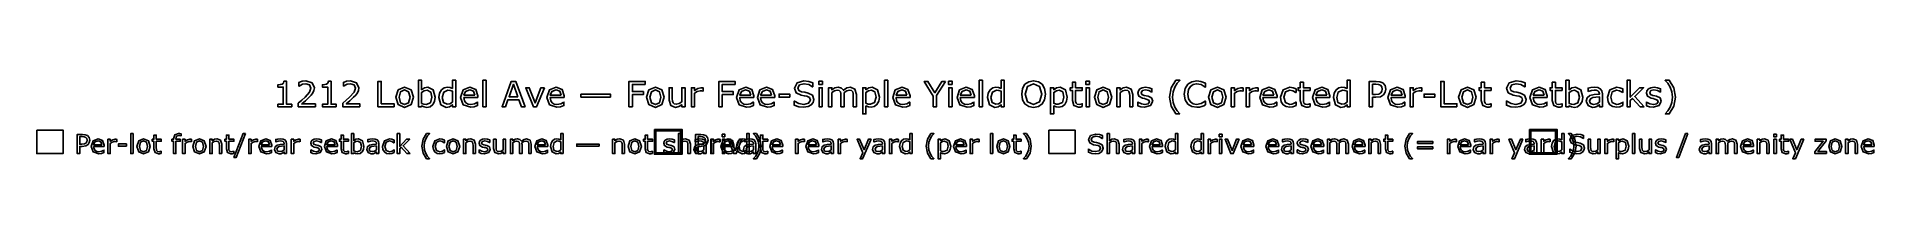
# Model space of a CAD drawing. Header units: inches. Extents: x -33163 to 19162, y -8858 to 30669.
# Drawn here: x 13269 to 19162, y 30417 to 30669 of the extents above; entities that cross this region are included whole.
import ezdxf

# ---------------------------------------------------------------- set-up
doc = ezdxf.new("R2010")
doc.units = ezdxf.units.IN
doc.layers.add('Layer 1', color=7, linetype='Continuous')

msp = doc.modelspace()

# ---------------------------------------------------------------- linework, layer by layer
at = {"layer": 'Layer 1', "color": 7}
for points in [[(14086.27814, 30583.88569), (14042.10113, 30583.88569), (14042.10113, 30592.21684), (14059.09223, 30592.21684), (14059.09223, 30646.9175), (14042.10113, 30646.9175), (14042.10113, 30654.37167), (14049.50047, 30654.91978), (14055.47476, 30656.61889), (14059.42113, 30660.07196), (14061.12025, 30665.77222), (14069.6158, 30665.77222), (14069.6158, 30592.21684), (14086.27814, 30592.21684), (14086.27814, 30583.88569)], [(14162.30002, 30583.88569), (14107.05129, 30583.88569), (14107.05129, 30595.34104), (14118.56137, 30605.20687), (14129.35901, 30615.0179), (14143.77413, 30631.18694), (14147.66563, 30644.17697), (14143.44526, 30654.09764), (14131.77064, 30657.71511), (14120.97306, 30655.96119), (14109.62735, 30650.58977), (14109.07921, 30650.58977), (14109.07921, 30662.09992), (14119.43831, 30665.60779), (14132.04471, 30667.19727), (14151.72164, 30661.11334), (14158.84688, 30644.72507), (14157.64114, 30636.01025), (14154.18807, 30628.39161), (14149.14555, 30621.70477), (14142.18457, 30614.415), (14130.07152, 30603.23372), (14118.397, 30593.25825), (14162.30002, 30593.25825), (14162.30002, 30583.88569)], [(14229.00403, 30583.88569), (14184.82701, 30583.88569), (14184.82701, 30592.21684), (14201.81811, 30592.21684), (14201.81811, 30646.9175), (14184.82701, 30646.9175), (14184.82701, 30654.37167), (14192.22635, 30654.91978), (14198.20075, 30656.61889), (14202.14702, 30660.07196), (14203.84614, 30665.77222), (14212.34169, 30665.77222), (14212.34169, 30592.21684), (14229.00403, 30592.21684), (14229.00403, 30583.88569)], [(14305.0259, 30583.88569), (14249.77717, 30583.88569), (14249.77717, 30595.34104), (14261.28732, 30605.20687), (14272.0849, 30615.0179), (14286.50005, 30631.18694), (14290.39152, 30644.17697), (14286.17114, 30654.09764), (14274.49663, 30657.71511), (14263.69898, 30655.96119), (14252.35323, 30650.58977), (14251.80509, 30650.58977), (14251.80509, 30662.09992), (14262.1643, 30665.60779), (14274.77059, 30667.19727), (14294.44753, 30661.11334), (14301.57287, 30644.72507), (14300.36702, 30636.01025), (14296.91399, 30628.39161), (14291.87144, 30621.70477), (14284.91057, 30614.415), (14272.79751, 30603.23372), (14261.12289, 30593.25825), (14305.0259, 30593.25825), (14305.0259, 30583.88569)], [(14414.37235, 30583.88569), (14362.74109, 30583.88569), (14362.74109, 30665.49815), (14373.59357, 30665.49815), (14373.59357, 30593.53229), (14414.37235, 30593.53229), (14414.37235, 30583.88569)], [(14476.58198, 30614.4698), (14468.90857, 30590.84659), (14448.35469, 30582.18657), (14427.69125, 30590.84659), (14420.07268, 30614.4698), (14427.69125, 30638.09304), (14448.35469, 30646.80786), (14468.90857, 30638.09304), (14476.58198, 30614.4698), (14476.58198, 30614.4698)], [(14546.41023, 30614.96314), (14544.21787, 30601.15097), (14538.40802, 30590.84663), (14529.85752, 30584.32423), (14519.60805, 30582.18661), (14510.50949, 30583.44725), (14502.83608, 30586.73585), (14502.17841, 30583.88569), (14492.53178, 30583.88569), (14492.53178, 30669.17046), (14502.83608, 30669.17046), (14502.83608, 30638.69595), (14512.04428, 30644.50584), (14523.00629, 30646.80786), (14540.10713, 30638.47671), (14546.41023, 30614.9631), (14546.41023, 30614.96314)], [(14612.1278, 30583.88569), (14601.82342, 30583.88569), (14601.82342, 30590.29849), (14592.56053, 30584.32416), (14582.09176, 30582.18657), (14564.66212, 30590.62736), (14558.24928, 30614.03133), (14560.44163, 30627.89834), (14566.47087, 30638.25748), (14575.13085, 30644.61544), (14585.43516, 30646.80786), (14593.98554, 30645.76649), (14601.82342, 30642.64229), (14601.82342, 30669.17046), (14612.1278, 30669.17046), (14612.1278, 30583.88569)], [(14683.65516, 30613.42842), (14638.54626, 30613.42842), (14640.24538, 30603.56259), (14644.9043, 30596.71128), (14651.64593, 30592.76494), (14660.30602, 30591.4495), (14672.85751, 30593.91596), (14681.90124, 30598.84887), (14682.44938, 30598.84887), (14682.44938, 30587.61279), (14671.81617, 30583.94049), (14660.41566, 30582.46061), (14636.62809, 30590.68216), (14628.07763, 30614.14096), (14636.24438, 30637.9834), (14657.83957, 30646.80786), (14676.91363, 30639.57292), (14683.65527, 30619.01904), (14683.65516, 30613.42842)], [(14709.68999, 30583.88569), (14699.38569, 30583.88569), (14699.38569, 30669.17046), (14709.68999, 30669.17046), (14709.68999, 30583.88569)], [(14834.71227, 30583.88569), (14823.14728, 30583.88569), (14815.14496, 30606.63195), (14779.84714, 30606.63195), (14771.84482, 30583.88569), (14760.82801, 30583.88569), (14790.53515, 30665.49815), (14805.0051, 30665.49815), (14834.71227, 30583.88569)], [(14811.80157, 30615.94968), (14797.49605, 30656.01599), (14783.13581, 30615.94968), (14811.80157, 30615.94968)], [(14896.48336, 30645.10874), (14871.70921, 30583.88569), (14861.34997, 30583.88569), (14836.74018, 30645.10874), (14847.92153, 30645.10874), (14866.88586, 30596.38241), (14885.68582, 30645.10874), (14896.48336, 30645.10874)], [(14960.22774, 30613.42842), (14915.11888, 30613.42842), (14916.818, 30603.56259), (14921.47688, 30596.71128), (14928.21852, 30592.76494), (14936.87854, 30591.4495), (14949.4301, 30593.91596), (14958.47383, 30598.84887), (14959.022, 30598.84887), (14959.022, 30587.61279), (14948.38879, 30583.94049), (14936.98824, 30582.46061), (14913.2006, 30590.68216), (14904.65022, 30614.14096), (14912.81697, 30637.9834), (14934.41219, 30646.80786), (14953.48611, 30639.57292), (14960.22785, 30619.01904), (14960.22774, 30613.42842)], [(15219.97349, 30655.85155), (15178.70137, 30655.85155), (15178.70137, 30632.83125), (15214.16366, 30632.83125), (15214.16366, 30623.18466), (15178.70137, 30623.18466), (15178.70137, 30583.88569), (15167.84899, 30583.88569), (15167.84899, 30665.49815), (15219.97349, 30665.49815), (15219.97349, 30655.85155)], [(15280.97738, 30614.4698), (15273.30397, 30590.84659), (15252.75006, 30582.18657), (15232.08665, 30590.84659), (15224.46797, 30614.4698), (15232.08665, 30638.09304), (15252.75006, 30646.80786), (15273.30397, 30638.09304), (15280.97738, 30614.4698), (15280.97738, 30614.4698)], [(15347.68146, 30583.88569), (15337.37715, 30583.88569), (15337.37715, 30590.68216), (15327.40165, 30584.37899), (15316.87808, 30582.18657), (15301.86006, 30588.05126), (15296.48863, 30605.37131), (15296.48863, 30645.10874), (15306.79294, 30645.10874), (15306.79294, 30610.24942), (15307.23165, 30602.24714), (15309.09524, 30596.60168), (15312.93188, 30593.09381), (15319.78325, 30591.9976), (15328.49807, 30594.08039), (15337.37733, 30599.39698), (15337.37733, 30645.10874), (15347.68163, 30645.10874), (15347.68146, 30583.88569)], [(15406.16399, 30633.87263), (15405.61581, 30633.87263), (15401.12136, 30634.63997), (15396.02401, 30634.91404), (15386.81585, 30632.77645), (15378.2655, 30627.35023), (15378.2655, 30583.88569), (15367.96116, 30583.88569), (15367.96116, 30645.10874), (15378.2655, 30645.10874), (15378.2655, 30636.06505), (15389.06314, 30643.02596), (15398.6549, 30645.10874), (15402.54641, 30644.94431), (15406.16388, 30644.45104), (15406.16399, 30633.87263)], [(15508.27553, 30655.85155), (15467.00341, 30655.85155), (15467.00341, 30632.83125), (15502.4656, 30632.83125), (15502.4656, 30623.18466), (15467.00341, 30623.18466), (15467.00341, 30583.88569), (15456.15093, 30583.88569), (15456.15093, 30665.49815), (15508.27553, 30665.49815), (15508.27553, 30655.85155)], [(15568.34754, 30613.42842), (15523.23875, 30613.42842), (15524.93786, 30603.56259), (15529.59668, 30596.71128), (15536.33838, 30592.76494), (15544.9984, 30591.4495), (15557.54989, 30593.91596), (15566.59358, 30598.84887), (15567.14176, 30598.84887), (15567.14176, 30587.61279), (15556.50855, 30583.94049), (15545.10804, 30582.46061), (15521.32036, 30590.68216), (15512.76997, 30614.14096), (15520.93665, 30637.9834), (15542.53194, 30646.80786), (15561.6059, 30639.57292), (15568.34754, 30619.01904), (15568.34754, 30613.42842)], [(15635.21605, 30613.42842), (15590.10719, 30613.42842), (15591.80631, 30603.56259), (15596.46519, 30596.71128), (15603.20682, 30592.76494), (15611.86692, 30591.4495), (15624.41841, 30593.91596), (15633.46213, 30598.84887), (15634.01031, 30598.84887), (15634.01031, 30587.61279), (15623.3771, 30583.94049), (15611.97655, 30582.46061), (15588.18898, 30590.68216), (15579.63852, 30614.14096), (15587.80527, 30637.9834), (15609.40049, 30646.80786), (15628.47452, 30639.57292), (15635.21616, 30619.01904), (15635.21605, 30613.42842)], [(15760.8412, 30607.18006), (15758.59394, 30597.7527), (15752.40038, 30589.86002), (15742.15087, 30584.37899), (15728.11947, 30582.40581), (15712.22447, 30584.05012), (15697.91896, 30588.92824), (15697.91896, 30602.52118), (15698.68601, 30602.52118), (15712.99142, 30594.5737), (15728.22871, 30591.77837), (15743.90444, 30595.56027), (15749.54993, 30605.64538), (15746.8642, 30613.64766), (15738.80709, 30617.6488), (15729.87299, 30619.45755), (15719.73316, 30621.2663), (15703.61889, 30629.10415), (15698.41194, 30643.62886), (15707.07193, 30660.4008), (15729.05085, 30666.97803), (15744.83621, 30665.33372), (15757.55214, 30661.27778), (15757.55214, 30648.45218), (15756.78508, 30648.45218), (15744.50759, 30654.97458), (15728.99634, 30657.60547), (15714.96489, 30653.988), (15709.70311, 30644.67027), (15712.334, 30636.66796), (15721.59689, 30632.22835), (15731.57239, 30630.36479), (15742.53451, 30628.11757), (15756.23701, 30620.8278), (15760.84109, 30607.18006), (15760.8412, 30607.18006)], [(15788.52035, 30655.35825), (15776.90056, 30655.35825), (15776.90056, 30666.04626), (15788.52035, 30666.04626), (15788.52035, 30655.35825)], [(15787.86264, 30583.88569), (15777.55834, 30583.88569), (15777.55834, 30645.10874), (15787.86264, 30645.10874), (15787.86264, 30583.88569)], [(15897.59279, 30583.88569), (15887.28838, 30583.88569), (15887.28838, 30618.74501), (15886.90485, 30626.36365), (15885.42501, 30632.22835), (15881.80754, 30635.79102), (15875.011, 30636.99683), (15866.35098, 30634.80441), (15857.69099, 30629.32338), (15857.96506, 30626.36365), (15858.07448, 30623.07502), (15858.07448, 30583.88569), (15847.77018, 30583.88569), (15847.77018, 30618.74501), (15847.38665, 30626.41845), (15845.9068, 30632.28315), (15842.28933, 30635.79102), (15835.49287, 30636.99683), (15826.99724, 30634.91404), (15818.55649, 30629.59745), (15818.55649, 30583.88569), (15808.25219, 30583.88569), (15808.25219, 30645.10874), (15818.55649, 30645.10874), (15818.55649, 30638.31228), (15828.14826, 30644.56064), (15838.39776, 30646.80786), (15848.97613, 30644.17697), (15855.4986, 30636.88719), (15866.89915, 30644.45104), (15877.91596, 30646.80786), (15892.76955, 30640.6691), (15897.5929, 30623.62313), (15897.59279, 30583.88569)], [(15971.31261, 30615.23714), (15969.17495, 30601.5894), (15963.14583, 30591.17546), (15954.59547, 30584.87226), (15944.23634, 30582.67988), (15935.57624, 30583.72125), (15927.73836, 30586.95505), (15927.73836, 30561.30386), (15917.43406, 30561.30386), (15917.43406, 30645.10874), (15927.73836, 30645.10874), (15927.73836, 30638.69595), (15936.94656, 30644.45104), (15947.90857, 30646.80786), (15965.11905, 30638.42191), (15971.31261, 30615.23714), (15971.31261, 30615.23714)], [(15997.78588, 30583.88569), (15987.48157, 30583.88569), (15987.48157, 30669.17046), (15997.78588, 30669.17046), (15997.78588, 30583.88569)], [(16069.42294, 30613.42842), (16024.31408, 30613.42842), (16026.01316, 30603.56259), (16030.67208, 30596.71128), (16037.41371, 30592.76494), (16046.07374, 30591.4495), (16058.6253, 30593.91596), (16067.66903, 30598.84887), (16068.21717, 30598.84887), (16068.21717, 30587.61279), (16057.58399, 30583.94049), (16046.18344, 30582.46061), (16022.3958, 30590.68216), (16013.84541, 30614.14096), (16022.01216, 30637.9834), (16043.60738, 30646.80786), (16062.68131, 30639.57292), (16069.42305, 30619.01904), (16069.42294, 30613.42842)], [(16183.0994, 30665.49815), (16154.37884, 30619.67679), (16154.37884, 30583.88569), (16143.52636, 30583.88569), (16143.52636, 30618.52577), (16114.6962, 30665.49815), (16126.69962, 30665.49815), (16149.00742, 30628.99451), (16171.53441, 30665.49815), (16183.0994, 30665.49815)], [(16204.63989, 30655.35825), (16193.02007, 30655.35825), (16193.02007, 30666.04626), (16204.63989, 30666.04626), (16204.63989, 30655.35825)], [(16203.98208, 30583.88569), (16193.67777, 30583.88569), (16193.67777, 30645.10874), (16203.98208, 30645.10874), (16203.98208, 30583.88569)], [(16275.61914, 30613.42842), (16230.51028, 30613.42842), (16232.2094, 30603.56259), (16236.86828, 30596.71128), (16243.60992, 30592.76494), (16252.26994, 30591.4495), (16264.8215, 30593.91596), (16273.86523, 30598.84887), (16274.4134, 30598.84887), (16274.4134, 30587.61279), (16263.78019, 30583.94049), (16252.37964, 30582.46061), (16228.592, 30590.68216), (16220.04161, 30614.14096), (16228.20837, 30637.9834), (16249.80358, 30646.80786), (16268.87751, 30639.57292), (16275.61925, 30619.01904), (16275.61914, 30613.42842)], [(16371.70149, 30583.88569), (16361.39718, 30583.88569), (16361.39718, 30590.29849), (16352.13422, 30584.32416), (16341.66545, 30582.18657), (16324.2358, 30590.62736), (16317.82307, 30614.03133), (16320.01543, 30627.89834), (16326.04456, 30638.25748), (16334.70454, 30644.61544), (16345.00895, 30646.80786), (16353.55934, 30645.76649), (16361.39718, 30642.64229), (16361.39718, 30669.17046), (16371.70149, 30669.17046), (16371.70149, 30583.88569)], [(16493.10626, 30656.12562), (16500.72487, 30642.69709), (16503.41056, 30624.66454), (16500.67003, 30606.57712), (16493.10626, 30593.31305), (16481.15757, 30584.9819), (16465.48184, 30582.18657), (16449.80612, 30585.0367), (16437.85753, 30593.31305), (16430.23881, 30606.63195), (16427.60796, 30624.66454), (16430.23881, 30642.53265), (16437.91233, 30656.12562), (16449.86095, 30664.34714), (16465.48184, 30667.19727), (16481.21237, 30664.29234), (16493.10626, 30656.12562), (16493.10626, 30656.12562)], [(16492.11968, 30624.66454), (16484.99431, 30649.16472), (16465.53668, 30657.82474), (16445.96938, 30649.16472), (16438.89884, 30624.66454), (16446.13381, 30600.05472), (16465.53668, 30591.55913), (16484.88467, 30600.05472), (16492.11968, 30624.66454), (16492.11968, 30624.66454)], [(16573.67735, 30615.23714), (16571.53969, 30601.5894), (16565.51056, 30591.17546), (16556.96021, 30584.87226), (16546.60107, 30582.67988), (16537.94105, 30583.72125), (16530.1031, 30586.95505), (16530.1031, 30561.30386), (16519.79879, 30561.30386), (16519.79879, 30645.10874), (16530.1031, 30645.10874), (16530.1031, 30638.69595), (16539.3113, 30644.45104), (16550.27327, 30646.80786), (16567.48378, 30638.42191), (16573.67735, 30615.23714), (16573.67735, 30615.23714)], [(16621.52663, 30584.43376), (16615.16863, 30583.17311), (16609.0847, 30582.67988), (16594.8341, 30587.72239), (16589.95594, 30603.89142), (16589.95594, 30636.44872), (16582.99504, 30636.44872), (16582.99504, 30645.10874), (16589.95594, 30645.10874), (16589.95594, 30662.70282), (16600.26025, 30662.70282), (16600.26025, 30645.10874), (16621.52663, 30645.10874), (16621.52663, 30636.44872), (16600.26025, 30636.44872), (16600.26025, 30608.55031), (16600.47913, 30600.9865), (16602.01381, 30595.94394), (16605.30248, 30592.71014), (16611.77004, 30591.72357), (16617.03183, 30592.43607), (16620.97821, 30593.69672), (16621.52638, 30593.69672), (16621.52663, 30584.43376)], [(16645.04024, 30655.35821), (16633.42052, 30655.35821), (16633.42052, 30666.04626), (16645.04024, 30666.04626), (16645.04024, 30655.35821)], [(16644.38253, 30583.88569), (16634.07823, 30583.88569), (16634.07823, 30645.10874), (16644.38253, 30645.10874), (16644.38253, 30583.88569)], [(16716.9513, 30614.4698), (16709.27789, 30590.84659), (16688.72409, 30582.18657), (16668.06057, 30590.84659), (16660.44196, 30614.4698), (16668.06057, 30638.09304), (16688.72409, 30646.80786), (16709.27789, 30638.09304), (16716.9513, 30614.4698), (16716.9513, 30614.4698)], [(16784.09392, 30583.88569), (16773.78962, 30583.88569), (16773.78962, 30618.74501), (16773.29663, 30626.63769), (16771.48753, 30632.44758), (16767.54122, 30635.84582), (16760.85432, 30636.99683), (16752.02986, 30634.91404), (16743.2054, 30629.59745), (16743.2054, 30583.88569), (16732.9011, 30583.88569), (16732.9011, 30645.10874), (16743.2054, 30645.10874), (16743.2054, 30638.31228), (16753.18091, 30644.56064), (16763.75928, 30646.80786), (16778.88694, 30640.83353), (16784.09392, 30623.62313), (16784.09392, 30583.88569)], [(16847.67377, 30601.5346), (16840.71286, 30587.77723), (16821.80337, 30582.40581), (16809.30661, 30583.99532), (16799.82445, 30587.55796), (16799.82445, 30599.12294), (16800.37263, 30599.12294), (16811.22507, 30593.25825), (16822.68042, 30591.12063), (16833.31363, 30593.31305), (16837.1503, 30600.21915), (16835.06755, 30605.70018), (16827.06523, 30608.87918), (16821.3101, 30610.03019), (16814.89738, 30611.45523), (16803.44202, 30617.7036), (16800.09863, 30627.89834), (16801.63327, 30635.02368), (16806.40172, 30640.99797), (16814.18487, 30645.05394), (16824.81797, 30646.58863), (16835.88969, 30645.21838), (16845.26222, 30641.98454), (16845.26222, 30630.9677), (16844.71407, 30630.9677), (16835.12228, 30635.84582), (16824.05056, 30637.8738), (16814.51356, 30635.68138), (16810.62209, 30629.26858), (16812.97892, 30623.56833), (16820.43306, 30620.44413), (16826.79105, 30619.12868), (16832.71055, 30617.92287), (16843.7823, 30612.27741), (16847.67377, 30601.5346), (16847.67377, 30601.5346)], [(16934.65765, 30561.30386), (16922.10609, 30561.30386), (16907.03334, 30585.5848), (16901.66192, 30615.23714), (16907.03334, 30644.88951), (16922.10609, 30669.17046), (16934.65765, 30669.17046), (16934.65765, 30668.62235), (16926.1621, 30659.35942), (16918.70786, 30647.19153), (16913.33644, 30632.33795), (16911.30852, 30615.23714), (16913.28171, 30598.08153), (16918.70786, 30583.28278), (16926.2169, 30571.11489), (16934.65765, 30561.85196), (16934.65765, 30561.30386)], [(17016.70866, 30589.80518), (17011.22764, 30587.33872), (17004.8696, 30584.92706), (16997.57983, 30583.17315), (16988.97461, 30582.40581), (16972.80565, 30584.8723), (16960.19925, 30592.71014), (16951.97766, 30605.91941), (16949.01797, 30624.6097), (16951.86813, 30642.64229), (16960.08961, 30656.07082), (16972.64121, 30664.18274), (16989.02944, 30666.97803), (17002.12907, 30665.38855), (17016.70866, 30659.79789), (17016.70866, 30646.9175), (17015.88641, 30646.9175), (17002.51271, 30655.13905), (16988.31683, 30657.71511), (16977.13555, 30655.68715), (16968.31109, 30649.49359), (16962.3916, 30639.07962), (16960.30878, 30624.6097), (16962.6108, 30609.81095), (16968.63989, 30599.72585), (16977.57399, 30593.69672), (16988.42647, 30591.77837), (17003.11558, 30594.46406), (17015.94114, 30602.52118), (17016.7082, 30602.52118), (17016.70866, 30589.80518)], [(17083.41277, 30614.4698), (17075.73926, 30590.84659), (17055.18545, 30582.18657), (17034.52194, 30590.84659), (17026.90333, 30614.4698), (17034.52194, 30638.09304), (17055.18545, 30646.80786), (17075.73926, 30638.09304), (17083.41277, 30614.4698), (17083.41277, 30614.4698)], [(17137.56529, 30633.87263), (17137.01711, 30633.87263), (17132.52274, 30634.63997), (17127.42532, 30634.91404), (17118.21726, 30632.77645), (17109.66687, 30627.35023), (17109.66687, 30583.88569), (17099.36246, 30583.88569), (17099.36246, 30645.10874), (17109.66687, 30645.10874), (17109.66687, 30636.06505), (17120.46441, 30643.02596), (17130.05621, 30645.10874), (17133.94779, 30644.94431), (17137.56529, 30644.45104), (17137.56529, 30633.87263)], [(17185.46941, 30633.87263), (17184.92123, 30633.87263), (17180.42679, 30634.63997), (17175.32947, 30634.91404), (17166.12127, 30632.77645), (17157.57092, 30627.35023), (17157.57092, 30583.88569), (17147.26662, 30583.88569), (17147.26662, 30645.10874), (17157.57099, 30645.10874), (17157.57099, 30636.06505), (17168.36864, 30643.02596), (17177.96043, 30645.10874), (17181.8519, 30644.94431), (17185.46941, 30644.45104), (17185.46941, 30633.87263)], [(17246.41847, 30613.42842), (17201.30957, 30613.42842), (17203.00869, 30603.56259), (17207.6676, 30596.71128), (17214.40924, 30592.76494), (17223.06922, 30591.4495), (17235.62082, 30593.91596), (17244.66455, 30598.84887), (17245.21269, 30598.84887), (17245.21269, 30587.61279), (17234.57948, 30583.94049), (17223.17897, 30582.46061), (17199.39129, 30590.68216), (17190.8409, 30614.14096), (17199.00769, 30637.9834), (17220.60287, 30646.80786), (17239.67683, 30639.57292), (17246.41854, 30619.01904), (17246.41847, 30613.42842)], [(17307.31262, 30587.72239), (17297.50155, 30583.88569), (17287.69059, 30582.51544), (17275.52262, 30584.43379), (17266.04046, 30590.35329), (17259.8469, 30600.32875), (17257.65455, 30614.415), (17265.87603, 30637.9834), (17287.69059, 30646.53383), (17297.99489, 30645.05394), (17307.31262, 30641.43647), (17307.31262, 30629.98112), (17306.76444, 30629.98112), (17297.00821, 30635.62658), (17287.25197, 30637.59973), (17273.385, 30631.68024), (17268.34249, 30614.415), (17273.27537, 30597.36903), (17287.25197, 30591.4495), (17293.60997, 30592.27164), (17299.41983, 30594.40926), (17303.64021, 30596.82092), (17306.76444, 30599.06814), (17307.31262, 30599.06814), (17307.31262, 30587.72239)], [(17352.31184, 30584.43379), (17345.95384, 30583.17315), (17339.86992, 30582.67991), (17325.61924, 30587.72243), (17320.74116, 30603.89146), (17320.74116, 30636.44872), (17313.78025, 30636.44872), (17313.78025, 30645.10874), (17320.74116, 30645.10874), (17320.74116, 30662.70282), (17331.04546, 30662.70282), (17331.04546, 30645.10874), (17352.31184, 30645.10874), (17352.31184, 30636.44872), (17331.04546, 30636.44872), (17331.04546, 30608.55031), (17331.26434, 30600.9865), (17332.79902, 30595.94394), (17336.08759, 30592.71014), (17342.55526, 30591.72357), (17347.81704, 30592.43607), (17351.76342, 30593.69672), (17352.31156, 30593.69672), (17352.31184, 30584.43379)], [(17416.00136, 30613.42842), (17370.89257, 30613.42842), (17372.59165, 30603.56259), (17377.25046, 30596.71128), (17383.9922, 30592.76494), (17392.65222, 30591.4495), (17405.20378, 30593.91596), (17414.24741, 30598.84887), (17414.79558, 30598.84887), (17414.79558, 30587.61279), (17404.16237, 30583.94049), (17392.76182, 30582.46061), (17368.97418, 30590.68216), (17360.42379, 30614.14096), (17368.59047, 30637.9834), (17390.18576, 30646.80786), (17409.25972, 30639.57292), (17416.00136, 30619.01904), (17416.00136, 30613.42842)], [(17481.28039, 30583.88569), (17470.97609, 30583.88569), (17470.97609, 30590.29849), (17461.71312, 30584.32416), (17451.24435, 30582.18657), (17433.81471, 30590.62736), (17427.40187, 30614.03133), (17429.59433, 30627.89834), (17435.62346, 30638.25748), (17444.28345, 30644.61544), (17454.58775, 30646.80786), (17463.13824, 30645.76649), (17470.97609, 30642.64229), (17470.97609, 30669.17046), (17481.28039, 30669.17046), (17481.28039, 30583.88569)], [(17595.23092, 30640.83353), (17593.31253, 30630.74847), (17588.05078, 30622.74615), (17578.07527, 30616.38815), (17563.5506, 30614.30536), (17552.69812, 30614.30536), (17552.69812, 30583.88569), (17541.84574, 30583.88569), (17541.84574, 30665.49815), (17563.9891, 30665.49815), (17576.43096, 30664.23754), (17585.47468, 30660.4008), (17592.65486, 30652.61775), (17595.23092, 30640.83353), (17595.23092, 30640.83353)], [(17583.94004, 30640.5595), (17582.46009, 30647.90407), (17577.96571, 30653.00142), (17571.93651, 30655.41308), (17563.44096, 30656.18042), (17552.69812, 30656.18042), (17552.69812, 30623.56833), (17561.85148, 30623.56833), (17572.53949, 30624.71934), (17579.22632, 30628.50124), (17582.84379, 30634.03706), (17583.94004, 30640.5595), (17583.94004, 30640.5595)], [(17657.22128, 30613.42842), (17612.11249, 30613.42842), (17613.81161, 30603.56259), (17618.47042, 30596.71128), (17625.21216, 30592.76494), (17633.87218, 30591.4495), (17646.42374, 30593.91596), (17655.46736, 30598.84887), (17656.01554, 30598.84887), (17656.01554, 30587.61279), (17645.38233, 30583.94049), (17633.98178, 30582.46061), (17610.19414, 30590.68216), (17601.64375, 30614.14096), (17609.81043, 30637.9834), (17631.40572, 30646.80786), (17650.47968, 30639.57292), (17657.22128, 30619.01904), (17657.22128, 30613.42842)], [(17711.045, 30633.87263), (17710.49686, 30633.87263), (17706.00248, 30634.63997), (17700.90506, 30634.91404), (17691.69697, 30632.77645), (17683.14662, 30627.35023), (17683.14662, 30583.88569), (17672.84221, 30583.88569), (17672.84221, 30645.10874), (17683.14662, 30645.10874), (17683.14662, 30636.06505), (17693.94415, 30643.02596), (17703.53595, 30645.10874), (17707.42753, 30644.94431), (17711.045, 30644.45104), (17711.045, 30633.87263)], [(17823.07714, 30583.88569), (17771.44591, 30583.88569), (17771.44591, 30665.49815), (17782.29836, 30665.49815), (17782.29836, 30593.53229), (17823.07714, 30593.53229), (17823.07714, 30583.88569)], [(17885.28681, 30614.4698), (17877.61336, 30590.84659), (17857.05948, 30582.18657), (17836.39608, 30590.84659), (17828.77747, 30614.4698), (17836.39608, 30638.09304), (17857.05948, 30646.80786), (17877.61336, 30638.09304), (17885.28681, 30614.4698), (17885.28681, 30614.4698)], [(17933.02656, 30584.43379), (17926.66856, 30583.17315), (17920.58463, 30582.67991), (17906.33392, 30587.72243), (17901.45587, 30603.89146), (17901.45587, 30636.44872), (17894.49497, 30636.44872), (17894.49497, 30645.10874), (17901.45587, 30645.10874), (17901.45587, 30662.70282), (17911.76018, 30662.70282), (17911.76018, 30645.10874), (17933.02656, 30645.10874), (17933.02656, 30636.44872), (17911.76018, 30636.44872), (17911.76018, 30608.55031), (17911.97906, 30600.9865), (17913.5137, 30595.94394), (17916.8023, 30592.71014), (17923.26994, 30591.72357), (17928.53172, 30592.43607), (17932.47803, 30593.69672), (17933.02621, 30593.69672), (17933.02656, 30584.43379)], [(18045.0587, 30607.18006), (18042.81155, 30597.7527), (18036.61798, 30589.86002), (18026.36837, 30584.37899), (18012.33697, 30582.40581), (17996.44197, 30584.05012), (17982.13656, 30588.92824), (17982.13656, 30602.52118), (17982.90362, 30602.52118), (17997.20913, 30594.5737), (18012.44632, 30591.77837), (18028.12204, 30595.56027), (18033.76754, 30605.64538), (18031.08181, 30613.64766), (18023.02469, 30617.6488), (18014.0906, 30619.45755), (18003.95077, 30621.2663), (17987.8365, 30629.10415), (17982.62951, 30643.62886), (17991.28953, 30660.4008), (18013.26846, 30666.97803), (18029.05382, 30665.33372), (18041.76985, 30661.27778), (18041.76985, 30648.45218), (18041.00279, 30648.45218), (18028.7253, 30654.97458), (18013.21391, 30657.60547), (17999.1825, 30653.988), (17993.92071, 30644.67027), (17996.5516, 30636.66796), (18005.8146, 30632.22835), (18015.79, 30630.36479), (18026.75212, 30628.11757), (18040.45462, 30620.8278), (18045.0587, 30607.18006), (18045.0587, 30607.18006)], [(18112.91386, 30613.42842), (18067.80496, 30613.42842), (18069.50408, 30603.56259), (18074.16296, 30596.71128), (18080.9046, 30592.76494), (18089.56462, 30591.4495), (18102.11618, 30593.91596), (18111.15991, 30598.84887), (18111.70808, 30598.84887), (18111.70808, 30587.61279), (18101.07487, 30583.94049), (18089.67436, 30582.46061), (18065.88668, 30590.68216), (18057.3363, 30614.14096), (18065.50305, 30637.9834), (18087.09827, 30646.80786), (18106.17223, 30639.57292), (18112.91393, 30619.01904), (18112.91386, 30613.42842)], [(18160.32474, 30584.43379), (18153.96671, 30583.17315), (18147.88278, 30582.67991), (18133.6321, 30587.72243), (18128.75402, 30603.89146), (18128.75402, 30636.44872), (18121.79301, 30636.44872), (18121.79301, 30645.10874), (18128.75402, 30645.10874), (18128.75402, 30662.70282), (18139.05833, 30662.70282), (18139.05833, 30645.10874), (18160.32474, 30645.10874), (18160.32474, 30636.44872), (18139.05833, 30636.44872), (18139.05833, 30608.55031), (18139.27721, 30600.9865), (18140.81189, 30595.94394), (18144.10045, 30592.71014), (18150.56812, 30591.72357), (18155.82991, 30592.43607), (18159.77618, 30593.69672), (18160.32436, 30593.69672), (18160.32474, 30584.43379)], [(18226.64512, 30614.9631), (18224.45266, 30601.15093), (18218.6428, 30590.84659), (18210.09242, 30584.32416), (18199.84284, 30582.18657), (18190.74438, 30583.44722), (18183.07097, 30586.73582), (18182.4132, 30583.88569), (18172.76656, 30583.88569), (18172.76656, 30669.17046), (18183.07097, 30669.17046), (18183.07097, 30638.69595), (18192.27907, 30644.50584), (18203.24115, 30646.80786), (18220.34192, 30638.47671), (18226.64512, 30614.9631), (18226.64512, 30614.9631)], [(18290.27976, 30583.88569), (18280.03029, 30583.88569), (18280.03029, 30590.40812), (18276.30315, 30587.77723), (18271.80871, 30585.14633), (18265.88921, 30583.06355), (18258.05137, 30582.18657), (18244.01993, 30587.66759), (18238.2649, 30601.6442), (18241.2246, 30612.88032), (18249.77505, 30619.67679), (18263.20352, 30623.02022), (18280.03029, 30624.33567), (18280.03029, 30625.92515), (18278.76961, 30631.73504), (18275.26174, 30635.35251), (18269.99995, 30637.05163), (18263.58723, 30637.49013), (18254.5435, 30636.39392), (18244.2392, 30633.32452), (18243.69105, 30633.32452), (18243.69105, 30643.7933), (18252.40595, 30645.60205), (18263.64206, 30646.58863), (18274.87814, 30645.49241), (18283.20926, 30641.87494), (18288.47104, 30635.35251), (18290.27976, 30625.43188), (18290.27976, 30583.88569)], [(18355.39439, 30587.72239), (18345.58333, 30583.88569), (18335.77229, 30582.51544), (18323.6044, 30584.43379), (18314.12224, 30590.35329), (18307.92868, 30600.32875), (18305.73632, 30614.415), (18313.9578, 30637.9834), (18335.77229, 30646.53383), (18346.07667, 30645.05394), (18355.39439, 30641.43647), (18355.39439, 30629.98112), (18354.84622, 30629.98112), (18345.08998, 30635.62658), (18335.33375, 30637.59973), (18321.46678, 30631.68024), (18316.42426, 30614.415), (18321.35714, 30597.36903), (18335.33375, 30591.4495), (18341.69175, 30592.27164), (18347.50161, 30594.40926), (18351.72198, 30596.82092), (18354.84622, 30599.06814), (18355.39439, 30599.06814), (18355.39439, 30587.72239)], [(18424.1813, 30583.88569), (18410.58832, 30583.88569), (18386.0333, 30610.68789), (18379.34651, 30604.32993), (18379.34651, 30583.88569), (18369.0422, 30583.88569), (18369.0422, 30669.17046), (18379.34651, 30669.17046), (18379.34651, 30614.4698), (18409.10848, 30645.10874), (18422.09847, 30645.10874), (18393.65191, 30616.82666), (18424.1813, 30583.88569)], [(18478.77225, 30601.5346), (18471.81134, 30587.77723), (18452.90185, 30582.40581), (18440.40509, 30583.99532), (18430.92293, 30587.55796), (18430.92293, 30599.12294), (18431.47111, 30599.12294), (18442.32355, 30593.25825), (18453.7789, 30591.12063), (18464.41211, 30593.31305), (18468.24878, 30600.21915), (18466.16603, 30605.70018), (18458.16375, 30608.87918), (18452.40862, 30610.03019), (18445.99586, 30611.45523), (18434.54051, 30617.7036), (18431.19711, 30627.89834), (18432.73179, 30635.02368), (18437.5002, 30640.99797), (18445.28335, 30645.05394), (18455.91645, 30646.58863), (18466.9882, 30645.21838), (18476.36073, 30641.98454), (18476.36073, 30630.9677), (18475.81256, 30630.9677), (18466.22076, 30635.84582), (18455.14904, 30637.8738), (18445.61204, 30635.68138), (18441.72057, 30629.26858), (18444.0774, 30623.56833), (18451.53154, 30620.44413), (18457.88957, 30619.12868), (18463.80903, 30617.92287), (18474.88078, 30612.27741), (18478.77225, 30601.5346), (18478.77225, 30601.5346)], [(18524.42922, 30615.23714), (18519.05779, 30585.5848), (18503.98504, 30561.30386), (18491.43345, 30561.30386), (18491.43345, 30561.85193), (18499.8742, 30571.11485), (18507.38328, 30583.28275), (18512.75466, 30598.08153), (18514.78258, 30615.23714), (18512.75466, 30632.33791), (18507.38328, 30647.1915), (18499.8742, 30659.35939), (18491.43345, 30668.62232), (18491.43345, 30669.17042), (18503.98504, 30669.17042), (18519.05779, 30644.88947), (18524.42922, 30615.23714), (18524.42922, 30615.23714)], [(14465.94877, 30614.4698), (14461.28996, 30632.11871), (14448.35469, 30637.9286), (14435.30986, 30632.11871), (14430.70578, 30614.4698), (14435.36466, 30596.98536), (14448.35469, 30591.06583), (14461.23516, 30596.93052), (14465.94877, 30614.4698), (14465.94877, 30614.4698)], [(14535.77712, 30614.68907), (14532.15962, 30631.29657), (14520.485, 30636.99686), (14511.38647, 30635.02368), (14502.83608, 30630.03596), (14502.83608, 30594.95737), (14510.34516, 30592.21687), (14517.52523, 30591.44953), (14530.89893, 30597.04019), (14535.77712, 30614.68907), (14535.77712, 30614.68907)], [(14601.82342, 30598.95851), (14601.82342, 30634.0919), (14594.36925, 30636.66796), (14587.18911, 30637.3805), (14573.70574, 30631.35137), (14568.88249, 30614.25056), (14572.6096, 30597.64306), (14584.55822, 30591.9976), (14593.43747, 30593.91596), (14601.82342, 30598.95851), (14601.82342, 30598.95851)], [(14673.62486, 30621.3211), (14669.51412, 30633.87263), (14657.29142, 30638.31228), (14644.08216, 30633.43416), (14638.54626, 30621.3211), (14673.62486, 30621.3211)], [(14950.19744, 30621.3211), (14946.0867, 30633.87263), (14933.86401, 30638.31228), (14920.65474, 30633.43416), (14915.11888, 30621.3211), (14950.19744, 30621.3211)], [(15109.03759, 30615.23714), (15013.55812, 30615.23714), (15013.55812, 30624.0068), (15109.03759, 30624.0068), (15109.03759, 30615.23714)], [(15558.3173, 30621.3211), (15554.20646, 30633.87263), (15541.9838, 30638.31228), (15528.7745, 30633.43416), (15523.23875, 30621.3211), (15558.3173, 30621.3211)], [(15625.18575, 30621.3211), (15621.07501, 30633.87263), (15608.85232, 30638.31228), (15595.64305, 30633.43416), (15590.10719, 30621.3211), (15625.18575, 30621.3211)], [(15683.28464, 30614.63423), (15649.08306, 30614.63423), (15649.08306, 30624.5549), (15683.28464, 30624.5549), (15683.28464, 30614.63423)], [(15960.6794, 30614.96307), (15956.89746, 30631.51577), (15945.27768, 30636.99679), (15936.34365, 30635.07844), (15927.73836, 30630.03589), (15927.73836, 30595.341), (15935.24744, 30592.65531), (15942.42758, 30591.94277), (15955.85605, 30597.75266), (15960.6794, 30614.9631), (15960.6794, 30614.96307)], [(16059.39264, 30621.3211), (16055.2819, 30633.87263), (16043.05921, 30638.31228), (16029.84994, 30633.43416), (16024.31408, 30621.3211), (16059.39264, 30621.3211)], [(16265.58884, 30621.3211), (16261.4781, 30633.87263), (16249.25541, 30638.31228), (16236.04614, 30633.43416), (16230.51028, 30621.3211), (16265.58884, 30621.3211)], [(16361.39718, 30598.95851), (16361.39718, 30634.0919), (16353.94294, 30636.66796), (16346.76287, 30637.3805), (16333.27953, 30631.35137), (16328.45618, 30614.25056), (16332.18328, 30597.64306), (16344.13197, 30591.9976), (16353.01116, 30593.91596), (16361.39718, 30598.95851), (16361.39718, 30598.95851)], [(16563.04414, 30614.96307), (16559.2622, 30631.51577), (16547.64241, 30636.99679), (16538.70839, 30635.07844), (16530.1031, 30630.03589), (16530.1031, 30595.341), (16537.61218, 30592.65531), (16544.79232, 30591.94277), (16558.22079, 30597.75266), (16563.04414, 30614.9631), (16563.04414, 30614.96307)], [(16706.31816, 30614.4698), (16701.65928, 30632.11871), (16688.72409, 30637.9286), (16675.67915, 30632.11871), (16671.07517, 30614.4698), (16675.73398, 30596.98536), (16688.72409, 30591.06583), (16701.60445, 30596.93052), (16706.31816, 30614.4698), (16706.31816, 30614.4698)], [(17072.77956, 30614.4698), (17068.12065, 30632.11871), (17055.18545, 30637.9286), (17042.14062, 30632.11871), (17037.53654, 30614.4698), (17042.19545, 30596.98536), (17055.18545, 30591.06583), (17068.06585, 30596.93052), (17072.77956, 30614.4698), (17072.77956, 30614.4698)], [(17236.38813, 30621.3211), (17232.27739, 30633.87263), (17220.05473, 30638.31228), (17206.84543, 30633.43416), (17201.30957, 30621.3211), (17236.38813, 30621.3211)], [(17405.97112, 30621.3211), (17401.86028, 30633.87263), (17389.63759, 30638.31228), (17376.42832, 30633.43416), (17370.89257, 30621.3211), (17405.97112, 30621.3211)], [(17470.97609, 30598.95851), (17470.97609, 30634.0919), (17463.52184, 30636.66796), (17456.3417, 30637.3805), (17442.85843, 30631.35137), (17438.03508, 30614.25056), (17441.76219, 30597.64306), (17453.71081, 30591.9976), (17462.59007, 30593.91596), (17470.97609, 30598.95851), (17470.97609, 30598.95851)], [(17647.19108, 30621.3211), (17643.08024, 30633.87263), (17630.85754, 30638.31228), (17617.64828, 30633.43416), (17612.11249, 30621.3211), (17647.19108, 30621.3211)], [(17752.09788, 30614.63423), (17717.89627, 30614.63423), (17717.89627, 30624.5549), (17752.09788, 30624.5549), (17752.09788, 30614.63423)], [(17874.6536, 30614.4698), (17869.99479, 30632.11871), (17857.05948, 30637.9286), (17844.01465, 30632.11871), (17839.41057, 30614.4698), (17844.06949, 30596.98536), (17857.05948, 30591.06583), (17869.93995, 30596.93052), (17874.6536, 30614.4698), (17874.6536, 30614.4698)], [(18102.88352, 30621.3211), (18098.77278, 30633.87263), (18086.55013, 30638.31228), (18073.34082, 30633.43416), (18067.80496, 30621.3211), (18102.88352, 30621.3211)], [(18216.01191, 30614.68903), (18212.3944, 30631.29654), (18200.71982, 30636.99679), (18191.62136, 30635.02364), (18183.07097, 30630.03589), (18183.07097, 30594.95733), (18190.57995, 30592.2168), (18197.76009, 30591.4495), (18211.13383, 30597.04012), (18216.01191, 30614.68903), (18216.01191, 30614.68903)], [(18280.03029, 30598.95851), (18280.03029, 30616.00452), (18268.90385, 30615.18234), (18258.81871, 30613.59286), (18251.63854, 30609.64652), (18248.89811, 30602.35674), (18252.07708, 30594.40926), (18261.77847, 30591.77837), (18271.69918, 30593.86116), (18280.03029, 30598.95851), (18280.03029, 30598.95851)], [(13268.52736, 30509.05141), (13352.71591, 30509.05141), (13352.71591, 30434.21714), (13268.52736, 30434.21714), (13268.52736, 30509.05141)], [(13438.39347, 30476.92803), (13436.95471, 30469.36422), (13433.00837, 30463.36249), (13425.52676, 30458.59401), (13414.63323, 30457.03192), (13406.49392, 30457.03192), (13406.49392, 30434.21714), (13398.3546, 30434.21714), (13398.3546, 30495.42648), (13414.9621, 30495.42648), (13424.29355, 30494.48102), (13431.0763, 30491.60349), (13436.46144, 30485.7662), (13438.39347, 30476.92803), (13438.39347, 30476.92803)], [(13429.92529, 30476.72251), (13428.81539, 30482.23097), (13425.44456, 30486.05399), (13420.92271, 30487.86271), (13414.55103, 30488.43818), (13406.49392, 30488.43818), (13406.49392, 30463.97911), (13413.3589, 30463.97911), (13421.3749, 30464.8424), (13426.39005, 30467.67885), (13429.10315, 30471.83071), (13429.92529, 30476.72254), (13429.92529, 30476.72251)], [(13484.8863, 30456.37422), (13451.05464, 30456.37422), (13452.329, 30448.97484), (13455.82315, 30443.83637), (13460.87939, 30440.87661), (13467.37442, 30439.89003), (13476.78807, 30441.73987), (13483.57085, 30445.43957), (13483.98196, 30445.43957), (13483.98196, 30437.0125), (13476.00708, 30434.25829), (13467.45666, 30433.14836), (13449.61594, 30439.31453), (13443.20314, 30456.90861), (13449.32819, 30474.79047), (13465.52462, 30481.40879), (13479.8301, 30475.9826), (13484.88633, 30460.56719), (13484.8863, 30456.37422)], [(13477.36357, 30462.29371), (13474.28049, 30471.70739), (13465.11348, 30475.03711), (13455.20653, 30471.37852), (13451.05464, 30462.29371), (13477.36357, 30462.29371)], [(13525.25404, 30471.70739), (13524.84301, 30471.70739), (13521.47217, 30472.28286), (13517.64915, 30472.48838), (13510.74308, 30470.88518), (13504.33028, 30466.81552), (13504.33028, 30434.21714), (13496.60204, 30434.21714), (13496.60204, 30480.13442), (13504.33028, 30480.13442), (13504.33028, 30473.35167), (13512.42848, 30478.57234), (13519.62234, 30480.13442), (13522.54098, 30480.01114), (13525.25408, 30479.64119), (13525.25404, 30471.70739)], [(13577.74856, 30434.21714), (13570.02031, 30434.21714), (13570.02031, 30498.18073), (13577.74856, 30498.18073), (13577.74856, 30434.21714)], [(13632.17515, 30457.15524), (13626.42009, 30439.43781), (13611.00468, 30432.94281), (13595.50707, 30439.43781), (13589.79313, 30457.15524), (13595.50707, 30474.87264), (13611.00468, 30481.40879), (13626.42009, 30474.87264), (13632.17515, 30457.15524), (13632.17515, 30457.15524)], [(13624.20027, 30457.15524), (13620.70612, 30470.39191), (13611.00468, 30474.74932), (13601.22105, 30470.39191), (13597.76801, 30457.15524), (13601.26217, 30444.04189), (13611.00468, 30439.60225), (13620.665, 30444.00077), (13624.20027, 30457.15524), (13624.20027, 30457.15524)], [(13667.97996, 30434.62821), (13663.21145, 30433.68275), (13658.64852, 30433.31276), (13647.96051, 30437.09467), (13644.30192, 30449.22144), (13644.30192, 30473.63943), (13639.08125, 30473.63943), (13639.08125, 30480.13442), (13644.30192, 30480.13442), (13644.30192, 30493.33001), (13652.03017, 30493.33001), (13652.03017, 30480.13442), (13667.97996, 30480.13442), (13667.97996, 30473.63943), (13652.03017, 30473.63943), (13652.03017, 30452.7156), (13652.19464, 30447.04274), (13653.34565, 30443.26083), (13655.81211, 30440.83549), (13660.66279, 30440.09559), (13664.60913, 30440.62997), (13667.56889, 30441.57547), (13667.98, 30441.57547), (13667.97996, 30434.62821)], [(13731.61468, 30490.69912), (13731.20364, 30490.69912), (13727.87393, 30491.43902), (13724.25642, 30491.85016), (13717.02148, 30489.63034), (13714.80166, 30481.69654), (13714.80166, 30480.13446), (13728.73719, 30480.13446), (13728.73719, 30473.63943), (13715.04826, 30473.63943), (13715.04826, 30434.21714), (13707.32001, 30434.21714), (13707.32001, 30473.63943), (13702.09934, 30473.63943), (13702.09934, 30480.13442), (13707.32001, 30480.13442), (13707.32001, 30481.65542), (13711.38967, 30494.19327), (13723.14649, 30498.5918), (13727.79166, 30498.34513), (13731.61468, 30497.76966), (13731.61468, 30490.69912)], [(13765.15855, 30471.70736), (13764.74741, 30471.70736), (13761.37661, 30472.28283), (13757.55359, 30472.48834), (13750.64749, 30470.88514), (13744.23469, 30466.81549), (13744.23469, 30434.21714), (13736.50648, 30434.21714), (13736.50648, 30480.13442), (13744.23472, 30480.13442), (13744.23472, 30473.35167), (13752.33296, 30478.57234), (13759.52678, 30480.13442), (13762.44542, 30480.01114), (13765.15855, 30479.64119), (13765.15855, 30471.70736)], [(13811.56914, 30457.15524), (13805.81405, 30439.43781), (13790.39868, 30432.94281), (13774.90107, 30439.43781), (13769.18709, 30457.15524), (13774.90107, 30474.87264), (13790.39868, 30481.40879), (13805.81405, 30474.87264), (13811.56914, 30457.15524), (13811.56914, 30457.15524)], [(13803.59423, 30457.15524), (13800.10008, 30470.39191), (13790.39868, 30474.74932), (13780.61504, 30470.39191), (13777.16201, 30457.15524), (13780.65616, 30444.04189), (13790.39868, 30439.60225), (13800.05899, 30444.00077), (13803.59423, 30457.15524), (13803.59423, 30457.15524)], [(13861.92604, 30434.21714), (13854.19779, 30434.21714), (13854.19779, 30460.36164), (13853.82784, 30466.28113), (13852.47131, 30470.63854), (13849.51155, 30473.18724), (13844.49639, 30474.05053), (13837.87804, 30472.48845), (13831.25973, 30468.50099), (13831.25973, 30434.21714), (13823.53148, 30434.21714), (13823.53148, 30480.13442), (13831.25973, 30480.13442), (13831.25973, 30475.03707), (13838.74134, 30479.72335), (13846.6751, 30481.40879), (13858.02085, 30476.92803), (13861.92607, 30464.02023), (13861.92604, 30434.21714)], [(13900.6495, 30434.62825), (13895.88102, 30433.68279), (13891.31805, 30433.31284), (13880.63005, 30437.09474), (13876.97146, 30449.22151), (13876.97146, 30473.63946), (13871.75079, 30473.63946), (13871.75079, 30480.1345), (13876.97146, 30480.1345), (13876.97146, 30493.33005), (13884.6997, 30493.33005), (13884.6997, 30480.1345), (13900.6495, 30480.1345), (13900.6495, 30473.63946), (13884.6997, 30473.63946), (13884.6997, 30452.71567), (13884.86417, 30447.04281), (13886.01519, 30443.2609), (13888.48164, 30440.83553), (13893.33232, 30440.09562), (13897.27867, 30440.63001), (13900.23843, 30441.5755), (13900.64957, 30441.5755), (13900.6495, 30434.62825)], [(13937.72864, 30498.18076), (13908.25443, 30421.72045), (13901.14281, 30421.72045), (13930.49367, 30498.18076), (13937.72864, 30498.18076)], [(13976.86318, 30471.70743), (13976.45204, 30471.70743), (13973.08124, 30472.2829), (13969.25821, 30472.48841), (13962.35211, 30470.88518), (13955.93931, 30466.81552), (13955.93931, 30434.21714), (13948.21107, 30434.21714), (13948.21107, 30480.13442), (13955.93931, 30480.13442), (13955.93931, 30473.35167), (13964.03754, 30478.57234), (13971.23137, 30480.13442), (13974.15001, 30480.01114), (13976.86314, 30479.64119), (13976.86318, 30471.70743)], [(14022.57491, 30456.37422), (13988.74328, 30456.37422), (13990.01764, 30448.97484), (13993.5118, 30443.83637), (13998.56803, 30440.87665), (14005.06303, 30439.89003), (14014.47671, 30441.7399), (14021.25946, 30445.43957), (14021.6706, 30445.43957), (14021.6706, 30437.0125), (14013.69569, 30434.25829), (14005.1453, 30433.1484), (13987.30455, 30439.31453), (13980.89175, 30456.90864), (13987.0168, 30474.79047), (14003.21323, 30481.40882), (14017.51871, 30475.9826), (14022.57494, 30460.56723), (14022.57491, 30456.37422)], [(14015.05222, 30462.29375), (14011.96913, 30471.70743), (14002.80212, 30475.03714), (13992.89517, 30471.37856), (13988.74328, 30462.29375), (14015.05222, 30462.29375)], [(14069.97211, 30434.21714), (14062.28495, 30434.21714), (14062.28495, 30439.10894), (14059.48962, 30437.13579), (14056.11878, 30435.1626), (14051.67917, 30433.60052), (14045.80073, 30432.94281), (14035.27719, 30437.05359), (14030.96089, 30447.53604), (14033.18072, 30455.96311), (14039.59352, 30461.0605), (14049.6649, 30463.56804), (14062.28495, 30464.55465), (14062.28495, 30465.74675), (14061.33952, 30470.10419), (14058.70863, 30472.81728), (14054.76225, 30474.09161), (14049.95265, 30474.42052), (14043.16983, 30473.59838), (14035.44162, 30471.29632), (14035.03052, 30471.29632), (14035.03052, 30479.14792), (14041.56667, 30480.50445), (14049.99377, 30481.24439), (14058.42077, 30480.42225), (14064.66913, 30477.70912), (14068.61551, 30472.81732), (14069.97207, 30465.37683), (14069.97211, 30434.21714)], [(14113.50517, 30471.70736), (14113.09452, 30471.70736), (14109.72372, 30472.28283), (14105.9007, 30472.48834), (14098.99463, 30470.88514), (14092.5818, 30466.81549), (14092.5818, 30434.21714), (14084.85355, 30434.21714), (14084.85355, 30480.13442), (14092.5818, 30480.13442), (14092.5818, 30473.35167), (14100.68, 30478.57234), (14107.87389, 30480.13442), (14110.79254, 30480.01114), (14113.50563, 30479.64119), (14113.50517, 30471.70736)], [(14183.18273, 30447.45381), (14177.96199, 30437.13579), (14163.77986, 30433.10725), (14154.40734, 30434.29934), (14147.29564, 30436.97135), (14147.29564, 30445.64509), (14147.70633, 30445.64509), (14155.84557, 30441.24656), (14164.43711, 30439.64336), (14172.41199, 30441.28764), (14175.28955, 30446.46723), (14173.7274, 30450.57801), (14167.72571, 30452.96223), (14163.40945, 30453.82556), (14158.59985, 30454.89437), (14150.00831, 30459.58065), (14147.5007, 30467.22666), (14148.65175, 30472.57069), (14152.22807, 30477.05141), (14158.06543, 30480.09338), (14166.04035, 30481.24439), (14174.34403, 30480.2167), (14181.37352, 30477.79135), (14181.37352, 30469.52869), (14180.96284, 30469.52869), (14173.76901, 30473.18727), (14165.46523, 30474.70827), (14158.31256, 30473.06396), (14155.39384, 30468.25436), (14157.16151, 30463.97915), (14162.7521, 30461.63601), (14167.52065, 30460.64943), (14171.9603, 30459.74505), (14180.26408, 30455.51096), (14183.18273, 30447.45388), (14183.18273, 30447.45381)], [(14232.67633, 30456.37418), (14198.84467, 30456.37418), (14200.11903, 30448.97481), (14203.61322, 30443.83634), (14208.66949, 30440.87657), (14215.16445, 30439.89), (14224.57813, 30441.73983), (14231.36092, 30445.43954), (14231.77157, 30445.43954), (14231.77157, 30437.01247), (14223.79669, 30434.25826), (14215.2463, 30433.14833), (14197.40551, 30439.31449), (14190.99279, 30456.90857), (14197.1178, 30474.79044), (14213.31426, 30481.40879), (14227.61978, 30475.98257), (14232.67594, 30460.56719), (14232.67633, 30456.37418)], [(14225.1536, 30462.29371), (14222.07052, 30471.70736), (14212.90351, 30475.03707), (14202.9966, 30471.37849), (14198.84467, 30462.29371), (14225.1536, 30462.29371)], [(14268.23448, 30434.62821), (14263.46603, 30433.68275), (14258.90303, 30433.31276), (14248.21509, 30437.09467), (14244.55647, 30449.22144), (14244.55647, 30473.63943), (14239.33584, 30473.63943), (14239.33584, 30480.13442), (14244.55647, 30480.13442), (14244.55647, 30493.33001), (14252.28468, 30493.33001), (14252.28468, 30480.13442), (14268.23448, 30480.13442), (14268.23448, 30473.63943), (14252.28468, 30473.63943), (14252.28468, 30452.7156), (14252.44933, 30447.04274), (14253.60037, 30443.26083), (14256.0668, 30440.83549), (14260.91755, 30440.09559), (14264.86385, 30440.62997), (14267.82365, 30441.57547), (14268.2343, 30441.57547), (14268.23448, 30434.62821)], [(14317.97478, 30457.52519), (14316.33047, 30447.16606), (14311.97305, 30439.43781), (14305.56033, 30434.54601), (14297.87316, 30432.94281), (14291.04929, 30433.88827), (14285.29417, 30436.35473), (14284.80093, 30434.21714), (14277.56596, 30434.21714), (14277.56596, 30498.18073), (14285.29417, 30498.18073), (14285.29417, 30475.32483), (14292.20027, 30479.68227), (14300.42182, 30481.40879), (14313.24738, 30475.16039), (14317.97478, 30457.52519), (14317.97478, 30457.52519)], [(14309.99997, 30457.31968), (14307.28684, 30469.77532), (14298.53087, 30474.05053), (14291.707, 30472.57065), (14285.29417, 30468.82983), (14285.29417, 30442.52093), (14290.92591, 30440.46554), (14296.31108, 30439.89007), (14306.34131, 30444.08304), (14309.99997, 30457.31971), (14309.99997, 30457.31968)], [(14365.70089, 30434.21714), (14358.01373, 30434.21714), (14358.01373, 30439.10894), (14355.2184, 30437.13579), (14351.84756, 30435.1626), (14347.40792, 30433.60052), (14341.52951, 30432.94281), (14331.00593, 30437.05359), (14326.68967, 30447.53604), (14328.90946, 30455.96311), (14335.3223, 30461.0605), (14345.39368, 30463.56804), (14358.01373, 30464.55465), (14358.01373, 30465.74675), (14357.0682, 30470.10419), (14354.4373, 30472.81728), (14350.491, 30474.09161), (14345.6814, 30474.42052), (14338.89861, 30473.59838), (14331.1704, 30471.29632), (14330.7588, 30471.29632), (14330.7588, 30479.14792), (14337.29492, 30480.50445), (14345.72202, 30481.24439), (14354.14909, 30480.42225), (14360.39749, 30477.70912), (14364.34387, 30472.81732), (14365.70043, 30465.37683), (14365.70089, 30434.21714)], [(14414.53678, 30437.09467), (14407.17853, 30434.21714), (14399.82027, 30433.18945), (14390.69431, 30434.62821), (14383.58272, 30439.06786), (14378.93749, 30446.54943), (14377.29317, 30457.11412), (14383.45933, 30474.79044), (14399.82027, 30481.20324), (14407.54848, 30480.09334), (14414.53678, 30477.38021), (14414.53678, 30468.78871), (14414.12614, 30468.78871), (14406.80903, 30473.0228), (14399.49182, 30474.50268), (14389.09157, 30470.06304), (14385.3097, 30457.11412), (14389.00933, 30444.32964), (14399.49182, 30439.89), (14404.26038, 30440.50662), (14408.61779, 30442.10982), (14411.78307, 30443.91857), (14414.12614, 30445.60397), (14414.53678, 30445.60397), (14414.53678, 30437.09467)], [(14466.127, 30434.21714), (14455.93222, 30434.21714), (14437.51597, 30454.31879), (14432.50085, 30449.55031), (14432.50085, 30434.21714), (14424.77264, 30434.21714), (14424.77264, 30498.18073), (14432.50085, 30498.18073), (14432.50085, 30457.15524), (14454.82233, 30480.13442), (14464.56481, 30480.13442), (14443.22994, 30458.92288), (14466.127, 30434.21714)], [(14528.44616, 30417.28077), (14519.03258, 30417.28077), (14507.72792, 30435.49147), (14503.69941, 30457.73075), (14507.72792, 30479.96999), (14519.03258, 30498.18073), (14528.44616, 30498.18073), (14528.44616, 30497.76959), (14522.07448, 30490.8224), (14516.48389, 30481.69651), (14512.45528, 30470.55631), (14510.93428, 30457.73071), (14512.41423, 30444.864), (14516.48389, 30433.76492), (14522.11567, 30424.63903), (14528.44616, 30417.6918), (14528.44616, 30417.28077)], [(14576.04891, 30437.09467), (14568.69062, 30434.21714), (14561.33236, 30433.18945), (14552.20644, 30434.62821), (14545.09481, 30439.06786), (14540.44969, 30446.54943), (14538.80537, 30457.11412), (14544.97153, 30474.79044), (14561.33236, 30481.20324), (14569.06061, 30480.09334), (14576.04891, 30477.38021), (14576.04891, 30468.78871), (14575.63823, 30468.78871), (14568.32106, 30473.0228), (14561.00385, 30474.50268), (14550.60366, 30470.06304), (14546.82172, 30457.11412), (14550.52143, 30444.32964), (14561.00385, 30439.89), (14565.77236, 30440.50662), (14570.12977, 30442.10982), (14573.29509, 30443.91857), (14575.63823, 30445.60397), (14576.04891, 30445.60397), (14576.04891, 30437.09467)], [(14625.09043, 30457.15524), (14619.3353, 30439.43781), (14603.91989, 30432.94281), (14588.42236, 30439.43781), (14582.70842, 30457.15524), (14588.42236, 30474.87264), (14603.91989, 30481.40879), (14619.3353, 30474.87264), (14625.09043, 30457.15524), (14625.09043, 30457.15524)], [(14617.11552, 30457.15524), (14613.62133, 30470.39191), (14603.91989, 30474.74932), (14594.13633, 30470.39191), (14590.6833, 30457.15524), (14594.17741, 30444.04189), (14603.91989, 30439.60225), (14613.58025, 30444.00077), (14617.11552, 30457.15524), (14617.11552, 30457.15524)], [(14675.44733, 30434.21714), (14667.71912, 30434.21714), (14667.71912, 30460.36164), (14667.34962, 30466.28113), (14665.99306, 30470.63854), (14663.03326, 30473.18724), (14658.01814, 30474.05053), (14651.39983, 30472.48845), (14644.78147, 30468.50099), (14644.78147, 30434.21714), (14637.05323, 30434.21714), (14637.05323, 30480.13442), (14644.78147, 30480.13442), (14644.78147, 30475.03707), (14652.26301, 30479.72335), (14660.19685, 30481.40879), (14671.54256, 30476.92803), (14675.44779, 30464.02023), (14675.44733, 30434.21714)], [(14723.13221, 30447.45381), (14717.91158, 30437.13579), (14703.72945, 30433.10725), (14694.35685, 30434.29934), (14687.24523, 30436.97135), (14687.24523, 30445.64509), (14687.65588, 30445.64509), (14695.79523, 30441.24656), (14704.38677, 30439.64336), (14712.36168, 30441.28764), (14715.23914, 30446.46723), (14713.67709, 30450.57801), (14707.67536, 30452.96223), (14703.35911, 30453.82556), (14698.54951, 30454.89437), (14689.95797, 30459.58065), (14687.45039, 30467.22666), (14688.60144, 30472.57069), (14692.17776, 30477.05141), (14698.01512, 30480.09338), (14705.99, 30481.24439), (14714.29372, 30480.2167), (14721.32317, 30477.79135), (14721.32317, 30469.52869), (14720.91253, 30469.52869), (14713.71871, 30473.18727), (14705.41492, 30474.70827), (14698.26214, 30473.06396), (14695.34353, 30468.25436), (14697.1112, 30463.97915), (14702.70179, 30461.63601), (14707.47031, 30460.64943), (14711.90995, 30459.74505), (14720.21367, 30455.51096), (14723.13228, 30447.45388), (14723.13221, 30447.45381)], [(14772.25593, 30434.21714), (14764.52772, 30434.21714), (14764.52772, 30439.31449), (14757.04607, 30434.58713), (14749.15339, 30432.94281), (14737.88991, 30437.3413), (14733.86137, 30450.33134), (14733.86137, 30480.13442), (14741.58962, 30480.13442), (14741.58962, 30453.98996), (14741.91888, 30447.98823), (14743.31649, 30443.75414), (14746.19405, 30441.12324), (14751.33249, 30440.30107), (14757.8686, 30441.86319), (14764.52811, 30445.85061), (14764.52811, 30480.13442), (14772.25632, 30480.13442), (14772.25593, 30434.21714)], [(14854.4713, 30434.21714), (14846.74309, 30434.21714), (14846.74309, 30460.36164), (14846.45498, 30466.07562), (14845.34509, 30470.47414), (14842.63196, 30473.14612), (14837.53464, 30474.0505), (14831.03957, 30472.40618), (14824.54454, 30468.2954), (14824.7503, 30466.07562), (14824.83452, 30463.60916), (14824.83452, 30434.21714), (14817.10617, 30434.21714), (14817.10617, 30460.36164), (14816.81806, 30466.1167), (14815.70817, 30470.51523), (14812.99507, 30473.14612), (14807.89772, 30474.0505), (14801.52608, 30472.48841), (14795.19544, 30468.50096), (14795.19544, 30434.21714), (14787.46723, 30434.21714), (14787.46723, 30480.13442), (14795.19544, 30480.13442), (14795.19544, 30475.03707), (14802.38926, 30479.72335), (14810.07643, 30481.40879), (14818.01019, 30479.4356), (14822.90199, 30473.9683), (14831.45238, 30479.64115), (14839.71511, 30481.40879), (14850.85521, 30476.80471), (14854.47271, 30464.02023), (14854.4713, 30434.21714)], [(14907.78803, 30456.37418), (14873.95636, 30456.37418), (14875.23073, 30448.97481), (14878.72492, 30443.83634), (14883.78108, 30440.87657), (14890.27615, 30439.89), (14899.68983, 30441.73983), (14906.47251, 30445.43954), (14906.88319, 30445.43954), (14906.88319, 30437.01247), (14898.90827, 30434.25826), (14890.35789, 30433.14833), (14872.51714, 30439.31449), (14866.10431, 30456.90857), (14872.22939, 30474.79044), (14888.42578, 30481.40879), (14902.73126, 30475.98257), (14907.78753, 30460.56719), (14907.78803, 30456.37418)], [(14900.2653, 30462.29371), (14897.18222, 30471.70736), (14888.01521, 30475.03707), (14878.10829, 30471.37849), (14873.95636, 30462.29371), (14900.2653, 30462.29371)], [(14956.74731, 30434.21714), (14949.01899, 30434.21714), (14949.01899, 30439.02674), (14942.07184, 30434.54601), (14934.22024, 30432.94281), (14921.14798, 30439.27337), (14916.33838, 30456.82637), (14917.98269, 30467.22663), (14922.50454, 30474.99599), (14928.99961, 30479.76447), (14936.72782, 30481.40879), (14943.14065, 30480.62769), (14949.01899, 30478.28455), (14949.01899, 30498.18069), (14956.74731, 30498.18069), (14956.74731, 30434.21714)], [(14949.01899, 30445.52174), (14949.01899, 30471.87179), (14943.42841, 30473.80386), (14938.04323, 30474.33825), (14927.9308, 30469.8164), (14924.31329, 30456.99081), (14927.10862, 30444.53516), (14936.07015, 30440.3011), (14942.72955, 30441.73987), (14949.01899, 30445.52177), (14949.01899, 30445.52174)], [(15153.73535, 30434.21714), (15146.0071, 30434.21714), (15146.0071, 30460.36164), (15145.63761, 30466.28113), (15144.28108, 30470.63854), (15141.32128, 30473.18724), (15136.30616, 30474.05053), (15129.68781, 30472.48845), (15123.06946, 30468.50099), (15123.06946, 30434.21714), (15115.34125, 30434.21714), (15115.34125, 30480.13442), (15123.06946, 30480.13442), (15123.06946, 30475.03707), (15130.55104, 30479.72335), (15138.48487, 30481.40879), (15149.83058, 30476.92803), (15153.73581, 30464.02023), (15153.73535, 30434.21714)], [(15207.75083, 30457.15524), (15201.99577, 30439.43781), (15186.5804, 30432.94281), (15171.08276, 30439.43781), (15165.36882, 30457.15524), (15171.08276, 30474.87264), (15186.5804, 30481.40879), (15201.99577, 30474.87264), (15207.75083, 30457.15524), (15207.75083, 30457.15524)], [(15199.77591, 30457.15524), (15196.2818, 30470.39191), (15186.5804, 30474.74932), (15176.79673, 30470.39191), (15173.3437, 30457.15524), (15176.83792, 30444.04189), (15186.5804, 30439.60225), (15196.24064, 30444.00077), (15199.77591, 30457.15524), (15199.77591, 30457.15524)], [(15243.55565, 30434.62821), (15238.78713, 30433.68275), (15234.2242, 30433.31276), (15223.53616, 30437.09467), (15219.8776, 30449.22144), (15219.8776, 30473.63943), (15214.6569, 30473.63943), (15214.6569, 30480.13442), (15219.8776, 30480.13442), (15219.8776, 30493.33001), (15227.60585, 30493.33001), (15227.60585, 30480.13442), (15243.55565, 30480.13442), (15243.55565, 30473.63943), (15227.60585, 30473.63943), (15227.60585, 30452.7156), (15227.7705, 30447.04274), (15228.92154, 30443.26083), (15231.38797, 30440.83549), (15236.23865, 30440.09559), (15240.18502, 30440.62997), (15243.14482, 30441.57547), (15243.55547, 30441.57547), (15243.55565, 30434.62821)], [(15249.29702, 30511.38999), (15249.29702, 30431.87856), (15338.16274, 30431.87856), (15338.16274, 30511.38999), (15249.29702, 30511.38999)], [(15251.6356, 30509.05141), (15335.82416, 30509.05141), (15335.82416, 30434.21714), (15251.6356, 30434.21714), (15251.6356, 30509.05141)], [(15253.97418, 30506.71283), (15333.48558, 30506.71283), (15333.48558, 30436.55572), (15253.97418, 30436.55572), (15253.97418, 30506.71283)], [(15315.28859, 30447.45381), (15310.06789, 30437.13579), (15295.88576, 30433.10725), (15286.51324, 30434.29934), (15279.40154, 30436.97135), (15279.40154, 30445.64509), (15279.81314, 30445.64509), (15287.95239, 30441.24656), (15296.54393, 30439.64336), (15304.51884, 30441.28764), (15307.39641, 30446.46723), (15305.83433, 30450.57801), (15299.83253, 30452.96223), (15295.51627, 30453.82556), (15290.70667, 30454.89437), (15282.11513, 30459.58065), (15279.60752, 30467.22666), (15280.75857, 30472.57069), (15284.33499, 30477.05141), (15290.17225, 30480.09338), (15298.14716, 30481.24439), (15306.45088, 30480.2167), (15313.48034, 30477.79135), (15313.48034, 30469.52869), (15313.06969, 30469.52869), (15305.87587, 30473.18727), (15297.57205, 30474.70827), (15290.41941, 30473.06396), (15287.50066, 30468.25436), (15289.26837, 30463.97915), (15294.85902, 30461.63601), (15299.62747, 30460.64943), (15304.06712, 30459.74505), (15312.3709, 30455.51096), (15315.28955, 30447.45388), (15315.28859, 30447.45381)], [(15364.74115, 30434.21714), (15357.01294, 30434.21714), (15357.01294, 30460.36164), (15356.64344, 30466.28113), (15355.28688, 30470.63854), (15352.32708, 30473.18724), (15347.31196, 30474.05053), (15340.69361, 30472.48845), (15334.0753, 30468.50099), (15334.0753, 30434.21714), (15326.34705, 30434.21714), (15326.34705, 30498.18073), (15334.0753, 30498.18073), (15334.0753, 30475.03707), (15341.55684, 30479.72335), (15349.49067, 30481.40879), (15360.83638, 30476.92803), (15364.74161, 30464.02023), (15364.74115, 30434.21714)], [(15415.3036, 30434.21714), (15407.61643, 30434.21714), (15407.61643, 30439.10894), (15404.82117, 30437.13579), (15401.45027, 30435.1626), (15397.01073, 30433.60052), (15391.13228, 30432.94281), (15380.60874, 30437.05359), (15376.29238, 30447.53604), (15378.51224, 30455.96311), (15384.92497, 30461.0605), (15394.99635, 30463.56804), (15407.61643, 30464.55465), (15407.61643, 30465.74675), (15406.67097, 30470.10419), (15404.04008, 30472.81728), (15400.09381, 30474.09161), (15395.28421, 30474.42052), (15388.50139, 30473.59838), (15380.77318, 30471.29632), (15380.36253, 30471.29632), (15380.36253, 30479.14792), (15386.89865, 30480.50445), (15395.32572, 30481.24439), (15403.75282, 30480.42225), (15410.00119, 30477.70912), (15413.94749, 30472.81732), (15415.30405, 30465.37683), (15415.3036, 30434.21714)], [(15421.50172, 30476.92803), (15420.06295, 30469.36422), (15416.11665, 30463.36249), (15408.635, 30458.59401), (15397.74148, 30457.03192), (15389.60213, 30457.03192), (15389.60213, 30434.21714), (15381.46288, 30434.21714), (15381.46288, 30495.42648), (15398.07038, 30495.42648), (15407.40183, 30494.48102), (15414.18454, 30491.60349), (15419.56968, 30485.7662), (15421.50172, 30476.92803), (15421.50172, 30476.92803)], [(15413.03357, 30476.72251), (15411.9236, 30482.23097), (15408.55277, 30486.05399), (15404.03092, 30487.86271), (15397.65924, 30488.43818), (15389.60213, 30488.43818), (15389.60213, 30463.97911), (15396.46715, 30463.97911), (15404.48311, 30464.8424), (15409.4983, 30467.67885), (15412.21143, 30471.83071), (15413.03367, 30476.72254), (15413.03357, 30476.72251)], [(15458.83666, 30471.70736), (15458.42597, 30471.70736), (15455.05507, 30472.28283), (15451.23208, 30472.48834), (15444.32601, 30470.88514), (15437.91318, 30466.81549), (15437.91318, 30434.21714), (15430.18493, 30434.21714), (15430.18493, 30480.13442), (15437.91318, 30480.13442), (15437.91318, 30473.35167), (15446.01145, 30478.57234), (15453.20527, 30480.13442), (15456.12392, 30480.01114), (15458.83701, 30479.64119), (15458.83666, 30471.70736)], [(15460.26626, 30471.70739), (15459.85562, 30471.70739), (15456.48478, 30472.28286), (15452.66169, 30472.48838), (15445.75562, 30470.88518), (15439.34289, 30466.81552), (15439.34289, 30434.21714), (15431.61454, 30434.21714), (15431.61454, 30480.13442), (15439.34289, 30480.13442), (15439.34289, 30473.35167), (15447.44106, 30478.57234), (15454.63488, 30480.13442), (15457.55352, 30480.01114), (15460.26662, 30479.64119), (15460.26626, 30471.70739)], [(15504.54842, 30456.37418), (15470.71676, 30456.37418), (15471.99109, 30448.97481), (15475.48531, 30443.83634), (15480.54147, 30440.87657), (15487.03654, 30439.89), (15496.45022, 30441.73983), (15503.2329, 30445.43954), (15503.64359, 30445.43954), (15503.64359, 30437.01247), (15495.66867, 30434.25826), (15487.11828, 30433.14833), (15469.27754, 30439.31449), (15462.8647, 30456.90857), (15468.98978, 30474.79044), (15485.18625, 30481.40879), (15499.49166, 30475.98257), (15504.54793, 30460.56719), (15504.54842, 30456.37418)], [(15475.84611, 30487.82159), (15467.13129, 30487.82159), (15467.13129, 30495.83759), (15475.84611, 30495.83759), (15475.84611, 30487.82159)], [(15475.35284, 30434.21714), (15467.62452, 30434.21714), (15467.62452, 30480.13442), (15475.35284, 30480.13442), (15475.35284, 30434.21714)], [(15497.02569, 30462.29371), (15493.94261, 30471.70736), (15484.7756, 30475.03707), (15474.86869, 30471.37849), (15470.71676, 30462.29371), (15497.02569, 30462.29371)], [(15530.35493, 30480.13442), (15511.7742, 30434.21714), (15504.00484, 30434.21714), (15485.5475, 30480.13442), (15493.93346, 30480.13442), (15508.15673, 30443.5897), (15522.25673, 30480.13442), (15530.35493, 30480.13442)], [(15553.50771, 30434.21714), (15545.77939, 30434.21714), (15545.77939, 30439.02674), (15538.83224, 30434.54601), (15530.98064, 30432.94281), (15517.90837, 30439.27337), (15513.09877, 30456.82637), (15514.74309, 30467.22663), (15519.26494, 30474.99599), (15525.76001, 30479.76447), (15533.48822, 30481.40879), (15539.90105, 30480.62769), (15545.77939, 30478.28455), (15545.77939, 30498.18069), (15553.50771, 30498.18069), (15553.50771, 30434.21714)], [(15545.77939, 30445.52174), (15545.77939, 30471.87179), (15540.1888, 30473.80386), (15534.80363, 30474.33825), (15524.69119, 30469.8164), (15521.07369, 30456.99081), (15523.86902, 30444.53516), (15532.83055, 30440.3011), (15539.48994, 30441.73987), (15545.77939, 30445.52177), (15545.77939, 30445.52174)], [(15574.50451, 30434.21714), (15566.81745, 30434.21714), (15566.81745, 30439.10894), (15564.02212, 30437.13579), (15560.65129, 30435.1626), (15556.21164, 30433.60052), (15550.33323, 30432.94281), (15539.80966, 30437.05359), (15535.49333, 30447.53604), (15537.71319, 30455.96311), (15544.12602, 30461.0605), (15554.19741, 30463.56804), (15566.81745, 30464.55465), (15566.81745, 30465.74675), (15565.87192, 30470.10419), (15563.24103, 30472.81728), (15559.29472, 30474.09161), (15554.48512, 30474.42052), (15547.70234, 30473.59838), (15539.97413, 30471.29632), (15539.56253, 30471.29632), (15539.56253, 30479.14792), (15546.09864, 30480.50445), (15554.52575, 30481.24439), (15562.95282, 30480.42225), (15569.20121, 30477.70912), (15573.14759, 30472.81732), (15574.50405, 30465.37683), (15574.50451, 30434.21714)], [(15591.90226, 30457.73075), (15587.87365, 30435.49147), (15576.56909, 30417.28077), (15567.15541, 30417.28077), (15567.15541, 30417.69187), (15573.48601, 30424.6391), (15579.11778, 30433.76499), (15583.14629, 30444.86407), (15584.66729, 30457.73078), (15583.14629, 30470.55638), (15579.11778, 30481.69658), (15573.48601, 30490.82247), (15567.15541, 30497.76969), (15567.15541, 30498.1808), (15576.56909, 30498.1808), (15587.87365, 30479.9701), (15591.90226, 30457.73082), (15591.90226, 30457.73075)], [(15613.22797, 30434.62821), (15608.45952, 30433.68275), (15603.89653, 30433.31276), (15593.20859, 30437.09467), (15589.54996, 30449.22144), (15589.54996, 30473.63943), (15584.32933, 30473.63943), (15584.32933, 30480.13442), (15589.54996, 30480.13442), (15589.54996, 30493.33001), (15597.27828, 30493.33001), (15597.27828, 30480.13442), (15613.22797, 30480.13442), (15613.22797, 30473.63943), (15597.27828, 30473.63943), (15597.27828, 30452.7156), (15597.44289, 30447.04274), (15598.59394, 30443.26083), (15601.0604, 30440.83549), (15605.91115, 30440.09559), (15609.85745, 30440.62997), (15612.81722, 30441.57547), (15613.2279, 30441.57547), (15613.22797, 30434.62821)], [(15660.99516, 30456.37418), (15627.16353, 30456.37418), (15628.43786, 30448.97481), (15631.93205, 30443.83634), (15636.98825, 30440.87657), (15643.48328, 30439.89), (15652.89696, 30441.73983), (15659.67968, 30445.43954), (15660.09032, 30445.43954), (15660.09032, 30437.01247), (15652.11541, 30434.25826), (15643.56506, 30433.14833), (15625.72427, 30439.31449), (15619.31144, 30456.90857), (15625.43655, 30474.79044), (15641.63292, 30481.40879), (15655.93843, 30475.98257), (15660.9947, 30460.56719), (15660.99516, 30456.37418)], [(15653.47247, 30462.29371), (15650.38939, 30471.70736), (15641.22238, 30475.03707), (15631.31543, 30471.37849), (15627.16353, 30462.29371), (15653.47247, 30462.29371)], [(15730.96044, 30471.70736), (15730.54979, 30471.70736), (15727.17889, 30472.28283), (15723.35586, 30472.48834), (15716.44979, 30470.88514), (15710.03696, 30466.81549), (15710.03696, 30434.21714), (15702.30875, 30434.21714), (15702.30875, 30480.13442), (15710.03696, 30480.13442), (15710.03696, 30473.35167), (15718.13527, 30478.57234), (15725.32905, 30480.13442), (15728.2477, 30480.01114), (15730.96083, 30479.64119), (15730.96044, 30471.70736)], [(15776.6722, 30456.37418), (15742.84058, 30456.37418), (15744.11491, 30448.97481), (15747.60909, 30443.83634), (15752.66529, 30440.87657), (15759.16033, 30439.89), (15768.57401, 30441.73983), (15775.35672, 30445.43954), (15775.76737, 30445.43954), (15775.76737, 30437.01247), (15767.79245, 30434.25826), (15759.2421, 30433.14833), (15741.40132, 30439.31449), (15734.98848, 30456.90857), (15741.11356, 30474.79044), (15757.31007, 30481.40879), (15771.61548, 30475.98257), (15776.67174, 30460.56719), (15776.6722, 30456.37418)], [(15769.14948, 30462.29371), (15766.06643, 30471.70736), (15756.89939, 30475.03707), (15746.99247, 30471.37849), (15742.84058, 30462.29371), (15769.14948, 30462.29371)], [(15824.06933, 30434.21714), (15816.38228, 30434.21714), (15816.38228, 30439.10894), (15813.58691, 30437.13579), (15810.21611, 30435.1626), (15805.77647, 30433.60052), (15799.89806, 30432.94281), (15789.37448, 30437.05359), (15785.05812, 30447.53604), (15787.27801, 30455.96311), (15793.69085, 30461.0605), (15803.7622, 30463.56804), (15816.38228, 30464.55465), (15816.38228, 30465.74675), (15815.43675, 30470.10419), (15812.80585, 30472.81728), (15808.85955, 30474.09161), (15804.04995, 30474.42052), (15797.26716, 30473.59838), (15789.53892, 30471.29632), (15789.12827, 30471.29632), (15789.12827, 30479.14792), (15795.66439, 30480.50445), (15804.09149, 30481.24439), (15812.51856, 30480.42225), (15818.76696, 30477.70912), (15822.71323, 30472.81732), (15824.06979, 30465.37683), (15824.06933, 30434.21714)], [(15867.6024, 30471.70736), (15867.19175, 30471.70736), (15863.82091, 30472.28283), (15859.99782, 30472.48834), (15853.09175, 30470.88514), (15846.67902, 30466.81549), (15846.67902, 30434.21714), (15838.95071, 30434.21714), (15838.95071, 30480.13442), (15846.67902, 30480.13442), (15846.67902, 30473.35167), (15854.77722, 30478.57234), (15861.97101, 30480.13442), (15864.88966, 30480.01114), (15867.60278, 30479.64119), (15867.6024, 30471.70736)], [(15944.18603, 30480.13442), (15917.38385, 30417.28077), (15909.12119, 30417.28077), (15917.67157, 30436.43696), (15899.37871, 30480.13442), (15907.76466, 30480.13442), (15921.86455, 30446.09728), (15936.08783, 30480.13442), (15944.18603, 30480.13442)], [(15988.33571, 30434.21714), (15980.64855, 30434.21714), (15980.64855, 30439.10894), (15977.85329, 30437.13579), (15974.48238, 30435.1626), (15970.04274, 30433.60052), (15964.16443, 30432.94281), (15953.64086, 30437.05359), (15949.32449, 30447.53604), (15951.54439, 30455.96311), (15957.95712, 30461.0605), (15968.0285, 30463.56804), (15980.64855, 30464.55465), (15980.64855, 30465.74675), (15979.70312, 30470.10419), (15977.07223, 30472.81728), (15973.12582, 30474.09161), (15968.31622, 30474.42052), (15961.53354, 30473.59838), (15953.80522, 30471.29632), (15953.39458, 30471.29632), (15953.39458, 30479.14792), (15959.93069, 30480.50445), (15968.35776, 30481.24439), (15976.78487, 30480.42225), (15983.03323, 30477.70912), (15986.97953, 30472.81732), (15988.3361, 30465.37683), (15988.33571, 30434.21714)], [(16031.86877, 30471.70736), (16031.45812, 30471.70736), (16028.08729, 30472.28283), (16024.2643, 30472.48834), (16017.35823, 30470.88514), (16010.9454, 30466.81549), (16010.9454, 30434.21714), (16003.21715, 30434.21714), (16003.21715, 30480.13442), (16010.9454, 30480.13442), (16010.9454, 30473.35167), (16019.04367, 30478.57234), (16026.23749, 30480.13442), (16029.15614, 30480.01114), (16031.86923, 30479.64119), (16031.86877, 30471.70736)], [(16076.38844, 30434.21714), (16068.6602, 30434.21714), (16068.6602, 30439.02674), (16061.71298, 30434.54601), (16053.86134, 30432.94281), (16040.78911, 30439.27337), (16035.97951, 30456.82637), (16037.62379, 30467.22663), (16042.14567, 30474.99599), (16048.64071, 30479.76447), (16056.36895, 30481.40879), (16062.78179, 30480.62769), (16068.6602, 30478.28455), (16068.6602, 30498.18069), (16076.38844, 30498.18069), (16076.38844, 30434.21714)], [(16068.6602, 30445.52174), (16068.6602, 30471.87179), (16063.0695, 30473.80386), (16057.68444, 30474.33825), (16047.5719, 30469.8164), (16043.95443, 30456.99081), (16046.74976, 30444.53516), (16055.71125, 30440.3011), (16062.37065, 30441.73987), (16068.6602, 30445.52177), (16068.6602, 30445.52174)], [(16145.77822, 30417.28077), (16136.36454, 30417.28077), (16125.0599, 30435.49147), (16121.03136, 30457.73075), (16125.0599, 30479.96999), (16136.36454, 30498.18073), (16145.77822, 30498.18073), (16145.77822, 30497.76959), (16139.40646, 30490.8224), (16133.81588, 30481.69651), (16129.78727, 30470.55631), (16128.26637, 30457.73071), (16129.74622, 30444.864), (16133.81588, 30433.76492), (16139.44762, 30424.63903), (16145.77822, 30417.6918), (16145.77822, 30417.28077)], [(16199.83478, 30457.73075), (16198.23162, 30447.49493), (16193.70977, 30439.68448), (16187.29694, 30434.95708), (16179.52764, 30433.31276), (16173.03257, 30434.09386), (16167.15416, 30436.5192), (16167.15416, 30417.2808), (16159.42595, 30417.2808), (16159.42595, 30480.13446), (16167.15416, 30480.13446), (16167.15416, 30475.32486), (16174.06027, 30479.64119), (16182.28182, 30481.40882), (16195.18962, 30475.11934), (16199.83478, 30457.73078), (16199.83478, 30457.73075)], [(16191.85997, 30457.52523), (16189.02345, 30469.93976), (16180.30863, 30474.05053), (16173.60808, 30472.61177), (16167.15416, 30468.82983), (16167.15416, 30442.80868), (16172.7859, 30440.79441), (16178.17108, 30440.25999), (16188.24246, 30444.6174), (16191.85997, 30457.52523), (16191.85997, 30457.52523)], [(16250.31506, 30456.37422), (16216.48343, 30456.37422), (16217.75776, 30448.97484), (16221.25195, 30443.83637), (16226.30815, 30440.87661), (16232.80318, 30439.89003), (16242.21686, 30441.73987), (16248.99958, 30445.43957), (16249.41023, 30445.43957), (16249.41023, 30437.0125), (16241.43531, 30434.25829), (16232.88496, 30433.14836), (16215.04418, 30439.31453), (16208.63134, 30456.90861), (16214.75646, 30474.79047), (16230.95282, 30481.40879), (16245.25833, 30475.9826), (16250.3146, 30460.56719), (16250.31506, 30456.37422)], [(16242.79237, 30462.29371), (16239.70929, 30471.70739), (16230.54228, 30475.03711), (16220.63533, 30471.37852), (16216.48343, 30462.29371), (16242.79237, 30462.29371)], [(16290.68284, 30471.70739), (16290.27216, 30471.70739), (16286.90136, 30472.28286), (16283.07834, 30472.48838), (16276.17227, 30470.88518), (16269.75944, 30466.81552), (16269.75944, 30434.21714), (16262.03123, 30434.21714), (16262.03123, 30480.13442), (16269.75944, 30480.13442), (16269.75944, 30473.35167), (16277.85763, 30478.57234), (16285.05156, 30480.13442), (16287.97017, 30480.01114), (16290.6833, 30479.64119), (16290.68284, 30471.70739)], [(16335.36684, 30434.21714), (16327.6386, 30434.21714), (16327.6386, 30498.18073), (16335.36684, 30498.18073), (16335.36684, 30434.21714)], [(16389.79343, 30457.15524), (16384.03841, 30439.43781), (16368.623, 30432.94281), (16353.12539, 30439.43781), (16347.41142, 30457.15524), (16353.12539, 30474.87264), (16368.623, 30481.40879), (16384.03841, 30474.87264), (16389.79343, 30457.15524), (16389.79343, 30457.15524)], [(16381.81852, 30457.15524), (16378.32443, 30470.39191), (16368.623, 30474.74932), (16358.83937, 30470.39191), (16355.38633, 30457.15524), (16358.88052, 30444.04189), (16368.623, 30439.60225), (16378.28328, 30444.00077), (16381.81852, 30457.15524), (16381.81852, 30457.15524)], [(16458.11443, 30457.73075), (16454.08589, 30435.49147), (16442.78125, 30417.28077), (16433.36765, 30417.28077), (16433.36765, 30417.69187), (16439.69817, 30424.6391), (16445.32991, 30433.76499), (16449.35852, 30444.86407), (16450.87952, 30457.73078), (16449.35852, 30470.55638), (16445.32991, 30481.69658), (16439.69817, 30490.82247), (16433.36765, 30497.76969), (16433.36765, 30498.1808), (16442.78125, 30498.1808), (16454.08589, 30479.9701), (16458.11443, 30457.73082), (16458.11443, 30457.73075)], [(16514.46396, 30509.05141), (16598.65252, 30509.05141), (16598.65252, 30434.21714), (16514.46396, 30434.21714), (16514.46396, 30509.05141)], [(16688.76973, 30451.6879), (16687.08426, 30444.6174), (16682.43913, 30438.69787), (16674.75197, 30434.58713), (16664.22839, 30433.10725), (16652.30721, 30434.34046), (16641.57812, 30437.99905), (16641.57812, 30448.19375), (16642.15341, 30448.19375), (16652.8825, 30442.23314), (16664.31042, 30440.13667), (16676.06727, 30442.97308), (16680.3014, 30450.53689), (16678.28703, 30456.53862), (16672.24425, 30459.53946), (16665.5437, 30460.89603), (16657.93877, 30462.25259), (16645.85311, 30468.13097), (16641.94789, 30479.02453), (16648.44286, 30491.60349), (16664.92708, 30496.53641), (16676.76613, 30495.30316), (16686.30309, 30492.2612), (16686.30309, 30482.642), (16685.7278, 30482.642), (16676.51974, 30487.53383), (16664.88628, 30489.50699), (16654.3627, 30486.79389), (16650.41633, 30479.80559), (16652.38951, 30473.80386), (16659.33667, 30470.47414), (16666.81831, 30469.07646), (16675.0399, 30467.39106), (16685.3168, 30461.92372), (16688.76984, 30451.6879), (16688.76973, 30451.6879)], [(16739.61989, 30434.21714), (16731.89168, 30434.21714), (16731.89168, 30460.36164), (16731.52124, 30466.28113), (16730.16467, 30470.63854), (16727.20498, 30473.18724), (16722.18979, 30474.05053), (16715.57144, 30472.48845), (16708.95309, 30468.50099), (16708.95309, 30434.21714), (16701.22488, 30434.21714), (16701.22488, 30498.18073), (16708.95309, 30498.18073), (16708.95309, 30475.03707), (16716.43473, 30479.72335), (16724.3685, 30481.40879), (16735.71421, 30476.92803), (16739.61943, 30464.02023), (16739.61989, 30434.21714)], [(16790.18241, 30434.21714), (16782.49525, 30434.21714), (16782.49525, 30439.10894), (16779.69992, 30437.13579), (16776.32912, 30435.1626), (16771.88947, 30433.60052), (16766.01106, 30432.94281), (16755.48749, 30437.05359), (16751.17123, 30447.53604), (16753.39098, 30455.96311), (16759.80382, 30461.0605), (16769.8752, 30463.56804), (16782.49525, 30464.55465), (16782.49525, 30465.74675), (16781.54983, 30470.10419), (16778.91893, 30472.81728), (16774.97256, 30474.09161), (16770.16296, 30474.42052), (16763.38017, 30473.59838), (16755.65193, 30471.29632), (16755.24128, 30471.29632), (16755.24128, 30479.14792), (16761.7774, 30480.50445), (16770.20446, 30481.24439), (16778.63146, 30480.42225), (16784.87986, 30477.70912), (16788.82624, 30472.81732), (16790.1828, 30465.37683), (16790.18241, 30434.21714)], [(16833.71547, 30471.70736), (16833.30483, 30471.70736), (16829.93403, 30472.28283), (16826.111, 30472.48834), (16819.20494, 30470.88514), (16812.7921, 30466.81549), (16812.7921, 30434.21714), (16805.06389, 30434.21714), (16805.06389, 30480.13442), (16812.7921, 30480.13442), (16812.7921, 30473.35167), (16820.8903, 30478.57234), (16828.08419, 30480.13442), (16831.00284, 30480.01114), (16833.71597, 30479.64119), (16833.71547, 30471.70736)], [(16879.42717, 30456.37418), (16845.59561, 30456.37418), (16846.86994, 30448.97481), (16850.36406, 30443.83634), (16855.42033, 30440.87657), (16861.91529, 30439.89), (16871.32897, 30441.73983), (16878.11176, 30445.43954), (16878.5224, 30445.43954), (16878.5224, 30437.01247), (16870.54752, 30434.25826), (16861.99703, 30433.14833), (16844.15635, 30439.31449), (16837.74352, 30456.90857), (16843.86863, 30474.79044), (16860.065, 30481.40879), (16874.37051, 30475.98257), (16879.42671, 30460.56719), (16879.42717, 30456.37418)], [(16871.90455, 30462.29371), (16868.82147, 30471.70736), (16859.65446, 30475.03707), (16849.74743, 30471.37849), (16845.59561, 30462.29371), (16871.90455, 30462.29371)], [(16928.38645, 30434.21714), (16920.65824, 30434.21714), (16920.65824, 30439.02674), (16913.71098, 30434.54601), (16905.85946, 30432.94281), (16892.78722, 30439.27337), (16887.97763, 30456.82637), (16889.62194, 30467.22663), (16894.14379, 30474.99599), (16900.63875, 30479.76447), (16908.36696, 30481.40879), (16914.7798, 30480.62769), (16920.65824, 30478.28455), (16920.65824, 30498.18069), (16928.38645, 30498.18069), (16928.38645, 30434.21714)], [(16920.65824, 30445.52174), (16920.65824, 30471.87179), (16915.06755, 30473.80386), (16909.68248, 30474.33825), (16899.57001, 30469.8164), (16895.95254, 30456.99081), (16898.74776, 30444.53516), (16907.70929, 30440.3011), (16914.3688, 30441.73987), (16920.65824, 30445.52177), (16920.65824, 30445.52174)], [(17010.43746, 30434.21714), (17002.70914, 30434.21714), (17002.70914, 30439.02674), (16995.76199, 30434.54601), (16987.91039, 30432.94281), (16974.83816, 30439.27337), (16970.02856, 30456.82637), (16971.67284, 30467.22663), (16976.19469, 30474.99599), (16982.68976, 30479.76447), (16990.418, 30481.40879), (16996.8308, 30480.62769), (17002.70914, 30478.28455), (17002.70914, 30498.18069), (17010.43746, 30498.18069), (17010.43746, 30434.21714)], [(17002.70914, 30445.52174), (17002.70914, 30471.87179), (16997.11855, 30473.80386), (16991.73338, 30474.33825), (16981.62095, 30469.8164), (16978.00344, 30456.99081), (16980.7988, 30444.53516), (16989.7603, 30440.3011), (16996.4197, 30441.73987), (17002.70914, 30445.52177), (17002.70914, 30445.52174)], [(17054.29932, 30471.70736), (17053.88867, 30471.70736), (17050.51777, 30472.28283), (17046.69478, 30472.48834), (17039.78867, 30470.88514), (17033.37584, 30466.81549), (17033.37584, 30434.21714), (17025.64763, 30434.21714), (17025.64763, 30480.13442), (17033.37584, 30480.13442), (17033.37584, 30473.35167), (17041.47414, 30478.57234), (17048.66797, 30480.13442), (17051.58658, 30480.01114), (17054.29971, 30479.64119), (17054.29932, 30471.70736)], [(17069.87916, 30487.82159), (17061.16434, 30487.82159), (17061.16434, 30495.83759), (17069.87916, 30495.83759), (17069.87916, 30487.82159)], [(17069.38582, 30434.21714), (17061.65761, 30434.21714), (17061.65761, 30480.13442), (17069.38582, 30480.13442), (17069.38582, 30434.21714)], [(17124.38798, 30480.13442), (17105.80729, 30434.21714), (17098.0379, 30434.21714), (17079.58059, 30480.13442), (17087.96651, 30480.13442), (17102.18979, 30443.5897), (17116.28972, 30480.13442), (17124.38798, 30480.13442)], [(17172.19622, 30456.37418), (17138.36459, 30456.37418), (17139.63892, 30448.97481), (17143.13304, 30443.83634), (17148.18931, 30440.87657), (17154.68438, 30439.89), (17164.09795, 30441.73983), (17170.88074, 30445.43954), (17171.29138, 30445.43954), (17171.29138, 30437.01247), (17163.3165, 30434.25826), (17154.76612, 30433.14833), (17136.92533, 30439.31449), (17130.51253, 30456.90857), (17136.63762, 30474.79044), (17152.83398, 30481.40879), (17167.13949, 30475.98257), (17172.19576, 30460.56719), (17172.19622, 30456.37418)], [(17164.67353, 30462.29371), (17161.59045, 30471.70736), (17152.42344, 30475.03707), (17142.51642, 30471.37849), (17138.36459, 30462.29371), (17164.67353, 30462.29371)], [(17251.94517, 30456.37418), (17218.1135, 30456.37418), (17219.38787, 30448.97481), (17222.88195, 30443.83634), (17227.93822, 30440.87657), (17234.43329, 30439.89), (17243.84686, 30441.73983), (17250.62965, 30445.43954), (17251.04033, 30445.43954), (17251.04033, 30437.01247), (17243.06542, 30434.25826), (17234.51503, 30433.14833), (17216.67428, 30439.31449), (17210.26145, 30456.90857), (17216.38653, 30474.79044), (17232.58292, 30481.40879), (17246.8884, 30475.98257), (17251.94471, 30460.56719), (17251.94517, 30456.37418)], [(17244.42244, 30462.29371), (17241.33936, 30471.70736), (17232.17235, 30475.03707), (17222.26543, 30471.37849), (17218.1135, 30462.29371), (17244.42244, 30462.29371)], [(17299.3423, 30434.21714), (17291.65513, 30434.21714), (17291.65513, 30439.10894), (17288.85988, 30437.13579), (17285.48897, 30435.1626), (17281.04943, 30433.60052), (17275.17102, 30432.94281), (17264.64745, 30437.05359), (17260.33108, 30447.53604), (17262.55094, 30455.96311), (17268.9637, 30461.0605), (17279.03506, 30463.56804), (17291.65513, 30464.55465), (17291.65513, 30465.74675), (17290.70968, 30470.10419), (17288.07878, 30472.81728), (17284.13251, 30474.09161), (17279.32281, 30474.42052), (17272.54013, 30473.59838), (17264.81188, 30471.29632), (17264.40124, 30471.29632), (17264.40124, 30479.14792), (17270.93735, 30480.50445), (17279.36442, 30481.24439), (17287.79152, 30480.42225), (17294.03989, 30477.70912), (17297.98619, 30472.81732), (17299.34276, 30465.37683), (17299.3423, 30434.21714)], [(17347.02725, 30447.45381), (17341.80651, 30437.13579), (17327.62442, 30433.10725), (17318.25189, 30434.29934), (17311.1402, 30436.97135), (17311.1402, 30445.64509), (17311.55085, 30445.64509), (17319.69009, 30441.24656), (17328.28163, 30439.64336), (17336.25655, 30441.28764), (17339.13411, 30446.46723), (17337.57203, 30450.57801), (17331.57023, 30452.96223), (17327.25397, 30453.82556), (17322.44437, 30454.89437), (17313.85283, 30459.58065), (17311.34522, 30467.22666), (17312.49627, 30472.57069), (17316.07269, 30477.05141), (17321.90995, 30480.09338), (17329.88487, 30481.24439), (17338.18858, 30480.2167), (17345.21804, 30477.79135), (17345.21804, 30469.52869), (17344.80739, 30469.52869), (17337.61357, 30473.18727), (17329.30975, 30474.70827), (17322.15712, 30473.06396), (17319.2384, 30468.25436), (17321.00607, 30463.97915), (17326.59673, 30461.63601), (17331.36517, 30460.64943), (17335.80482, 30459.74505), (17344.10861, 30455.51096), (17347.02725, 30447.45388), (17347.02725, 30447.45381)], [(17396.52085, 30456.37418), (17362.68922, 30456.37418), (17363.96355, 30448.97481), (17367.45774, 30443.83634), (17372.51401, 30440.87657), (17379.00897, 30439.89), (17388.42265, 30441.73983), (17395.20548, 30445.43954), (17395.61612, 30445.43954), (17395.61612, 30437.01247), (17387.64121, 30434.25826), (17379.09082, 30433.14833), (17361.25014, 30439.31449), (17354.83734, 30456.90857), (17360.96232, 30474.79044), (17377.15879, 30481.40879), (17391.4643, 30475.98257), (17396.5205, 30460.56719), (17396.52085, 30456.37418)], [(17388.99816, 30462.29371), (17385.91508, 30471.70736), (17376.74807, 30475.03707), (17366.84112, 30471.37849), (17362.68922, 30462.29371), (17388.99816, 30462.29371)], [(17475.24211, 30434.21714), (17467.5139, 30434.21714), (17467.5139, 30460.36164), (17467.22579, 30466.07562), (17466.11579, 30470.47414), (17463.40277, 30473.14612), (17458.30534, 30474.0505), (17451.81038, 30472.40618), (17445.31535, 30468.2954), (17445.52111, 30466.07562), (17445.60533, 30463.60916), (17445.60533, 30434.21714), (17437.87708, 30434.21714), (17437.87708, 30460.36164), (17437.58898, 30466.1167), (17436.47908, 30470.51523), (17433.76595, 30473.14612), (17428.66864, 30474.0505), (17422.29688, 30472.48841), (17415.96636, 30468.50096), (17415.96636, 30434.21714), (17408.23804, 30434.21714), (17408.23804, 30480.13442), (17415.96636, 30480.13442), (17415.96636, 30475.03707), (17423.16018, 30479.72335), (17430.84734, 30481.40879), (17438.78107, 30479.4356), (17443.6729, 30473.9683), (17452.22329, 30479.64115), (17460.48592, 30481.40879), (17471.62612, 30476.80471), (17475.24363, 30464.02023), (17475.24211, 30434.21714)], [(17528.55883, 30456.37418), (17494.72717, 30456.37418), (17496.00154, 30448.97481), (17499.49562, 30443.83634), (17504.55189, 30440.87657), (17511.04696, 30439.89), (17520.46064, 30441.73983), (17527.24332, 30445.43954), (17527.654, 30445.43954), (17527.654, 30437.01247), (17519.67908, 30434.25826), (17511.1287, 30433.14833), (17493.28795, 30439.31449), (17486.87511, 30456.90857), (17493.00019, 30474.79044), (17509.19659, 30481.40879), (17523.50207, 30475.98257), (17528.55834, 30460.56719), (17528.55883, 30456.37418)], [(17521.03611, 30462.29371), (17517.95303, 30471.70736), (17508.78602, 30475.03707), (17498.8791, 30471.37849), (17494.72717, 30462.29371), (17521.03611, 30462.29371)], [(17578.66906, 30434.21714), (17570.94085, 30434.21714), (17570.94085, 30460.36164), (17570.5704, 30466.28113), (17569.21384, 30470.63854), (17566.25407, 30473.18724), (17561.23896, 30474.05053), (17554.6206, 30472.48845), (17548.00225, 30468.50099), (17548.00225, 30434.21714), (17540.27404, 30434.21714), (17540.27404, 30480.13442), (17548.00225, 30480.13442), (17548.00225, 30475.03707), (17555.4839, 30479.72335), (17563.41766, 30481.40879), (17574.76338, 30476.92803), (17578.6686, 30464.02023), (17578.66906, 30434.21714)], [(17617.39252, 30434.62825), (17612.624, 30433.68279), (17608.06108, 30433.31284), (17597.37307, 30437.09474), (17593.71451, 30449.22151), (17593.71451, 30473.63946), (17588.49377, 30473.63946), (17588.49377, 30480.1345), (17593.71451, 30480.1345), (17593.71451, 30493.33005), (17601.44272, 30493.33005), (17601.44272, 30480.1345), (17617.39252, 30480.1345), (17617.39252, 30473.63946), (17601.44272, 30473.63946), (17601.44272, 30452.71567), (17601.60737, 30447.04281), (17602.75842, 30443.2609), (17605.22484, 30440.83553), (17610.07552, 30440.09562), (17614.0219, 30440.63001), (17616.98159, 30441.5755), (17617.39224, 30441.5755), (17617.39252, 30434.62825)], [(17680.90392, 30417.2808), (17671.49024, 30417.2808), (17660.18568, 30435.49151), (17656.15706, 30457.73078), (17660.18568, 30479.97006), (17671.49024, 30498.18076), (17680.90392, 30498.18076), (17680.90392, 30497.76966), (17674.53224, 30490.82243), (17668.94154, 30481.69654), (17664.91304, 30470.55634), (17663.39204, 30457.73075), (17664.87189, 30444.86403), (17668.94154, 30433.76495), (17674.57332, 30424.63906), (17680.90392, 30417.69184), (17680.90392, 30417.2808)], [(17745.77184, 30466.3634), (17697.01815, 30466.3634), (17697.01815, 30472.94064), (17745.77184, 30472.94064), (17745.77184, 30466.3634)], [(17821.69777, 30471.70743), (17821.28712, 30471.70743), (17817.91629, 30472.2829), (17814.0933, 30472.48841), (17807.18723, 30470.88518), (17800.7744, 30466.81552), (17800.7744, 30434.21714), (17793.04615, 30434.21714), (17793.04615, 30480.13442), (17800.7744, 30480.13442), (17800.7744, 30473.35167), (17808.87267, 30478.57234), (17816.06649, 30480.13442), (17818.98514, 30480.01114), (17821.69823, 30479.64119), (17821.69777, 30471.70743)], [(17867.40954, 30456.37422), (17833.57791, 30456.37422), (17834.85224, 30448.97484), (17838.34642, 30443.83637), (17843.40262, 30440.87665), (17849.89766, 30439.89003), (17859.31134, 30441.7399), (17866.09405, 30445.43957), (17866.5047, 30445.43957), (17866.5047, 30437.0125), (17858.52978, 30434.25829), (17849.97943, 30433.1484), (17832.13865, 30439.31453), (17825.72581, 30456.90864), (17831.8509, 30474.79047), (17848.04729, 30481.40882), (17862.35281, 30475.9826), (17867.40908, 30460.56723), (17867.40954, 30456.37422)], [(17859.88681, 30462.29375), (17856.80376, 30471.70743), (17847.63672, 30475.03714), (17837.7298, 30471.37856), (17833.57791, 30462.29375), (17859.88681, 30462.29375)], [(17914.80667, 30434.21714), (17907.11961, 30434.21714), (17907.11961, 30439.10894), (17904.32424, 30437.13579), (17900.95345, 30435.1626), (17896.5138, 30433.60052), (17890.63539, 30432.94281), (17880.11181, 30437.05359), (17875.79545, 30447.53604), (17878.01534, 30455.96311), (17884.42807, 30461.0605), (17894.49953, 30463.56804), (17907.11961, 30464.55465), (17907.11961, 30465.74675), (17906.17408, 30470.10419), (17903.54319, 30472.81728), (17899.59688, 30474.09161), (17894.78728, 30474.42052), (17888.0045, 30473.59838), (17880.27625, 30471.29632), (17879.8656, 30471.29632), (17879.8656, 30479.14792), (17886.40172, 30480.50445), (17894.82882, 30481.24439), (17903.25589, 30480.42225), (17909.50429, 30477.70912), (17913.45056, 30472.81732), (17914.80713, 30465.37683), (17914.80667, 30434.21714)], [(17958.33973, 30471.70736), (17957.92908, 30471.70736), (17954.55825, 30472.28283), (17950.73515, 30472.48834), (17943.82908, 30470.88514), (17937.41636, 30466.81549), (17937.41636, 30434.21714), (17929.68804, 30434.21714), (17929.68804, 30480.13442), (17937.41636, 30480.13442), (17937.41636, 30473.35167), (17945.51455, 30478.57234), (17952.70834, 30480.13442), (17955.62699, 30480.01114), (17958.34012, 30479.64119), (17958.33973, 30471.70736)], [(18034.92336, 30480.13442), (18008.12119, 30417.28077), (17999.85852, 30417.28077), (18008.4089, 30436.43696), (17990.11597, 30480.13442), (17998.50199, 30480.13442), (18012.60188, 30446.09728), (18026.82516, 30480.13442), (18034.92336, 30480.13442)], [(18079.07304, 30434.21714), (18071.38588, 30434.21714), (18071.38588, 30439.10894), (18068.59055, 30437.13579), (18065.21971, 30435.1626), (18060.78007, 30433.60052), (18054.90176, 30432.94281), (18044.37819, 30437.05359), (18040.06183, 30447.53604), (18042.28161, 30455.96311), (18048.69445, 30461.0605), (18058.76583, 30463.56804), (18071.38588, 30464.55465), (18071.38588, 30465.74675), (18070.44045, 30470.10419), (18067.80956, 30472.81728), (18063.86315, 30474.09161), (18059.05355, 30474.42052), (18052.27087, 30473.59838), (18044.54255, 30471.29632), (18044.13187, 30471.29632), (18044.13187, 30479.14792), (18050.66802, 30480.50445), (18059.09509, 30481.24439), (18067.5222, 30480.42225), (18073.77056, 30477.70912), (18077.71687, 30472.81732), (18079.07343, 30465.37683), (18079.07304, 30434.21714)], [(18055.58227, 30511.38999), (18055.58227, 30431.87856), (18144.44799, 30431.87856), (18144.44799, 30511.38999), (18055.58227, 30511.38999)], [(18057.92085, 30509.05141), (18142.10941, 30509.05141), (18142.10941, 30434.21714), (18057.92085, 30434.21714), (18057.92085, 30509.05141)], [(18060.25943, 30506.71283), (18139.77083, 30506.71283), (18139.77083, 30436.55572), (18060.25943, 30436.55572), (18060.25943, 30506.71283)], [(18122.6061, 30471.70736), (18122.19546, 30471.70736), (18118.82462, 30472.28283), (18115.00163, 30472.48834), (18108.09556, 30470.88514), (18101.68273, 30466.81549), (18101.68273, 30434.21714), (18093.95449, 30434.21714), (18093.95449, 30480.13442), (18101.68273, 30480.13442), (18101.68273, 30473.35167), (18109.781, 30478.57234), (18116.97482, 30480.13442), (18119.89347, 30480.01114), (18122.60656, 30479.64119), (18122.6061, 30471.70736)], [(18167.12577, 30434.21714), (18159.39742, 30434.21714), (18159.39742, 30439.02674), (18152.45031, 30434.54601), (18144.59867, 30432.94281), (18131.52644, 30439.27337), (18126.71684, 30456.82637), (18128.36112, 30467.22663), (18132.883, 30474.99599), (18139.37804, 30479.76447), (18147.10628, 30481.40879), (18153.51912, 30480.62769), (18159.39742, 30478.28455), (18159.39742, 30498.18069), (18167.12577, 30498.18069), (18167.12577, 30434.21714)], [(18159.39742, 30445.52174), (18159.39742, 30471.87179), (18153.80684, 30473.80386), (18148.4217, 30474.33825), (18138.30923, 30469.8164), (18134.69176, 30456.99081), (18137.48709, 30444.53516), (18146.44858, 30440.3011), (18153.10798, 30441.73987), (18159.39742, 30445.52177), (18159.39742, 30445.52174)], [(18205.52033, 30457.73075), (18201.49172, 30435.49147), (18190.18716, 30417.28077), (18180.77348, 30417.28077), (18180.77348, 30417.69187), (18187.10408, 30424.6391), (18192.73582, 30433.76499), (18196.76436, 30444.86407), (18198.28535, 30457.73078), (18196.76436, 30470.55638), (18192.73582, 30481.69658), (18187.10408, 30490.82247), (18180.77348, 30497.76969), (18180.77348, 30498.1808), (18190.18716, 30498.1808), (18201.49172, 30479.9701), (18205.52033, 30457.73082), (18205.52033, 30457.73075)], [(18232.22662, 30451.6879), (18230.54115, 30444.6174), (18225.89602, 30438.69787), (18218.20886, 30434.58713), (18207.68528, 30433.10725), (18195.7641, 30434.34046), (18185.03501, 30437.99905), (18185.03501, 30448.19375), (18185.6103, 30448.19375), (18196.33939, 30442.23314), (18207.76731, 30440.13667), (18219.52416, 30442.97308), (18223.75829, 30450.53689), (18221.74391, 30456.53862), (18215.70114, 30459.53946), (18209.00059, 30460.89603), (18201.39566, 30462.25259), (18189.31, 30468.13097), (18185.40478, 30479.02453), (18191.89974, 30491.60349), (18208.38396, 30496.53641), (18220.22302, 30495.30316), (18229.75998, 30492.2612), (18229.75998, 30482.642), (18229.18469, 30482.642), (18219.97663, 30487.53383), (18208.34316, 30489.50699), (18197.81959, 30486.79389), (18193.87321, 30479.80559), (18195.8464, 30473.80386), (18202.79355, 30470.47414), (18210.2752, 30469.07646), (18218.49679, 30467.39106), (18228.77369, 30461.92372), (18232.22672, 30451.6879), (18232.22662, 30451.6879)], [(18282.74798, 30434.21714), (18275.01977, 30434.21714), (18275.01977, 30439.31449), (18267.53809, 30434.58713), (18259.64545, 30432.94281), (18248.38193, 30437.3413), (18244.35343, 30450.33134), (18244.35343, 30480.13442), (18252.08164, 30480.13442), (18252.08164, 30453.98996), (18252.41093, 30447.98823), (18253.80865, 30443.75414), (18256.68621, 30441.12324), (18261.82461, 30440.30107), (18268.36073, 30441.86319), (18275.02023, 30445.85061), (18275.02023, 30480.13442), (18282.74844, 30480.13442), (18282.74798, 30434.21714)], [(18326.60984, 30471.70736), (18326.1992, 30471.70736), (18322.8284, 30472.28283), (18319.00527, 30472.48834), (18312.0992, 30470.88514), (18305.68647, 30466.81549), (18305.68647, 30434.21714), (18297.95816, 30434.21714), (18297.95816, 30480.13442), (18305.68647, 30480.13442), (18305.68647, 30473.35167), (18313.78467, 30478.57234), (18320.97849, 30480.13442), (18323.8971, 30480.01114), (18326.61023, 30479.64119), (18326.60984, 30471.70736)], [(18374.2948, 30457.73075), (18372.69156, 30447.49493), (18368.16972, 30439.68448), (18361.75699, 30434.95708), (18353.98759, 30433.31276), (18347.49256, 30434.09386), (18341.61422, 30436.5192), (18341.61422, 30417.2808), (18333.8859, 30417.2808), (18333.8859, 30480.13446), (18341.61422, 30480.13446), (18341.61422, 30475.32486), (18348.52029, 30479.64119), (18356.74177, 30481.40882), (18369.64967, 30475.11934), (18374.2948, 30457.73078), (18374.2948, 30457.73075)], [(18366.31992, 30457.52523), (18363.48351, 30469.93976), (18354.76868, 30474.05053), (18348.0681, 30472.61177), (18341.61422, 30468.82983), (18341.61422, 30442.80868), (18347.24596, 30440.79441), (18352.63103, 30440.25999), (18362.70241, 30444.6174), (18366.31992, 30457.52523), (18366.31992, 30457.52523)], [(18394.14985, 30434.21714), (18386.42161, 30434.21714), (18386.42161, 30498.18073), (18394.14985, 30498.18073), (18394.14985, 30434.21714)], [(18447.50763, 30434.21714), (18439.77938, 30434.21714), (18439.77938, 30439.31449), (18432.29774, 30434.58713), (18424.40506, 30432.94281), (18413.14158, 30437.3413), (18409.11304, 30450.33134), (18409.11304, 30480.13442), (18416.84128, 30480.13442), (18416.84128, 30453.98996), (18417.17054, 30447.98823), (18418.56815, 30443.75414), (18421.44575, 30441.12324), (18426.58415, 30440.30107), (18433.12027, 30441.86319), (18439.77977, 30445.85061), (18439.77977, 30480.13442), (18447.50798, 30480.13442), (18447.50763, 30434.21714)], [(18495.52138, 30447.45381), (18490.30075, 30437.13579), (18476.11852, 30433.10725), (18466.74602, 30434.29934), (18459.6344, 30436.97135), (18459.6344, 30445.64509), (18460.04508, 30445.64509), (18468.1844, 30441.24656), (18476.77594, 30439.64336), (18484.75075, 30441.28764), (18487.62831, 30446.46723), (18486.06627, 30450.57801), (18480.06454, 30452.96223), (18475.74821, 30453.82556), (18470.93861, 30454.89437), (18462.34707, 30459.58065), (18459.83957, 30467.22666), (18460.99061, 30472.57069), (18464.56693, 30477.05141), (18470.40419, 30480.09338), (18478.3791, 30481.24439), (18486.68289, 30480.2167), (18493.71224, 30477.79135), (18493.71224, 30469.52869), (18493.30159, 30469.52869), (18486.1077, 30473.18727), (18477.80399, 30474.70827), (18470.65125, 30473.06396), (18467.7326, 30468.25436), (18469.5002, 30463.97915), (18475.09086, 30461.63601), (18479.85941, 30460.64943), (18484.29895, 30459.74505), (18492.60274, 30455.51096), (18495.52138, 30447.45388), (18495.52138, 30447.45381)], [(18563.92458, 30498.18073), (18534.45036, 30421.72041), (18527.33878, 30421.72041), (18556.6896, 30498.18073), (18563.92458, 30498.18073)], [(18639.68603, 30434.21714), (18631.99898, 30434.21714), (18631.99898, 30439.10894), (18629.20365, 30437.13579), (18625.83281, 30435.1626), (18621.3932, 30433.60052), (18615.51476, 30432.94281), (18604.99118, 30437.05359), (18600.67485, 30447.53604), (18602.89471, 30455.96311), (18609.30744, 30461.0605), (18619.37883, 30463.56804), (18631.99898, 30464.55465), (18631.99898, 30465.74675), (18631.05345, 30470.10419), (18628.42255, 30472.81728), (18624.47625, 30474.09161), (18619.66665, 30474.42052), (18612.88386, 30473.59838), (18605.15565, 30471.29632), (18604.74501, 30471.29632), (18604.74501, 30479.14792), (18611.28112, 30480.50445), (18619.70819, 30481.24439), (18628.13529, 30480.42225), (18634.38366, 30477.70912), (18638.32996, 30472.81732), (18639.68653, 30465.37683), (18639.68603, 30434.21714)], [(18721.5726, 30434.21714), (18713.84439, 30434.21714), (18713.84439, 30460.36164), (18713.55629, 30466.07562), (18712.44629, 30470.47414), (18709.73316, 30473.14612), (18704.63584, 30474.0505), (18698.14088, 30472.40618), (18691.64581, 30468.2954), (18691.85161, 30466.07562), (18691.93582, 30463.60916), (18691.93582, 30434.21714), (18684.20758, 30434.21714), (18684.20758, 30460.36164), (18683.91947, 30466.1167), (18682.80958, 30470.51523), (18680.09645, 30473.14612), (18674.99913, 30474.0505), (18668.62735, 30472.48841), (18662.29675, 30468.50096), (18662.29675, 30434.21714), (18654.56854, 30434.21714), (18654.56854, 30480.13442), (18662.29675, 30480.13442), (18662.29675, 30475.03707), (18669.49068, 30479.72335), (18677.17784, 30481.40879), (18685.11157, 30479.4356), (18690.0034, 30473.9683), (18698.55379, 30479.64115), (18706.81642, 30481.40879), (18717.95662, 30476.80471), (18721.57412, 30464.02023), (18721.5726, 30434.21714)], [(18774.88933, 30456.37418), (18741.05767, 30456.37418), (18742.332, 30448.97481), (18745.82611, 30443.83634), (18750.88238, 30440.87657), (18757.37745, 30439.89), (18766.79103, 30441.73983), (18773.57381, 30445.43954), (18773.9845, 30445.43954), (18773.9845, 30437.01247), (18766.00958, 30434.25826), (18757.45912, 30433.14833), (18739.61844, 30439.31449), (18733.20561, 30456.90857), (18739.33069, 30474.79044), (18755.52709, 30481.40879), (18769.83257, 30475.98257), (18774.88884, 30460.56719), (18774.88933, 30456.37418)], [(18767.3666, 30462.29371), (18764.28352, 30471.70736), (18755.11651, 30475.03707), (18745.20949, 30471.37849), (18741.05767, 30462.29371), (18767.3666, 30462.29371)], [(18824.99956, 30434.21714), (18817.27135, 30434.21714), (18817.27135, 30460.36164), (18816.90185, 30466.28113), (18815.54529, 30470.63854), (18812.58549, 30473.18724), (18807.57037, 30474.05053), (18800.95202, 30472.48845), (18794.3337, 30468.50099), (18794.3337, 30434.21714), (18786.60546, 30434.21714), (18786.60546, 30480.13442), (18794.3337, 30480.13442), (18794.3337, 30475.03707), (18801.81524, 30479.72335), (18809.74908, 30481.40879), (18821.09479, 30476.92803), (18825.00002, 30464.02023), (18824.99956, 30434.21714)], [(18848.18433, 30487.82159), (18839.46943, 30487.82159), (18839.46943, 30495.83759), (18848.18433, 30495.83759), (18848.18433, 30487.82159)], [(18847.69099, 30434.21714), (18839.96278, 30434.21714), (18839.96278, 30480.13442), (18847.69099, 30480.13442), (18847.69099, 30434.21714)], [(18886.82548, 30434.62825), (18882.05704, 30433.68279), (18877.49411, 30433.31284), (18866.8061, 30437.09474), (18863.14744, 30449.22151), (18863.14744, 30473.63946), (18857.92684, 30473.63946), (18857.92684, 30480.1345), (18863.14744, 30480.1345), (18863.14744, 30493.33005), (18870.87579, 30493.33005), (18870.87579, 30480.1345), (18886.82548, 30480.1345), (18886.82548, 30473.63946), (18870.87579, 30473.63946), (18870.87579, 30452.71567), (18871.0404, 30447.04281), (18872.19145, 30443.2609), (18874.65791, 30440.83553), (18879.50866, 30440.09562), (18883.45497, 30440.63001), (18886.41473, 30441.5755), (18886.82541, 30441.5755), (18886.82548, 30434.62825)], [(18935.45597, 30480.1345), (18908.65373, 30417.2808), (18900.39106, 30417.2808), (18908.94144, 30436.437), (18890.64858, 30480.1345), (18899.03453, 30480.1345), (18913.13442, 30446.09731), (18927.3577, 30480.1345), (18935.45597, 30480.1345)], [(19008.46317, 30434.21714), (18971.3841, 30434.21714), (18971.3841, 30439.93112), (18998.14522, 30473.68054), (18971.95957, 30473.68054), (18971.95957, 30480.13442), (19007.76442, 30480.13442), (19007.76442, 30474.626), (18980.87991, 30440.75326), (19008.46317, 30440.75326), (19008.46317, 30434.21714)], [(19058.03912, 30457.15524), (19052.28399, 30439.43781), (19036.86858, 30432.94281), (19021.37104, 30439.43781), (19015.6571, 30457.15524), (19021.37104, 30474.87264), (19036.86858, 30481.40879), (19052.28399, 30474.87264), (19058.03912, 30457.15524), (19058.03912, 30457.15524)], [(19050.0642, 30457.15524), (19046.57001, 30470.39191), (19036.86858, 30474.74932), (19027.08502, 30470.39191), (19023.63191, 30457.15524), (19027.1261, 30444.04189), (19036.86858, 30439.60225), (19046.52893, 30444.00077), (19050.0642, 30457.15524), (19050.0642, 30457.15524)], [(19108.39601, 30434.21714), (19100.6678, 30434.21714), (19100.6678, 30460.36164), (19100.29831, 30466.28113), (19098.94174, 30470.63854), (19095.98194, 30473.18724), (19090.96683, 30474.05053), (19084.34851, 30472.48845), (19077.73016, 30468.50099), (19077.73016, 30434.21714), (19070.00191, 30434.21714), (19070.00191, 30480.13442), (19077.73016, 30480.13442), (19077.73016, 30475.03707), (19085.2117, 30479.72335), (19093.14553, 30481.40879), (19104.49125, 30476.92803), (19108.3965, 30464.02023), (19108.39601, 30434.21714)], [(19161.71274, 30456.37418), (19127.88108, 30456.37418), (19129.15544, 30448.97481), (19132.64952, 30443.83634), (19137.70579, 30440.87657), (19144.20075, 30439.89), (19153.61443, 30441.73983), (19160.39722, 30445.43954), (19160.80882, 30445.43954), (19160.80882, 30437.01247), (19152.83391, 30434.25826), (19144.28345, 30433.14833), (19126.44277, 30439.31449), (19120.02994, 30456.90857), (19126.15505, 30474.79044), (19142.35141, 30481.40879), (19156.65693, 30475.98257), (19161.7132, 30460.56719), (19161.71274, 30456.37418)], [(19154.19001, 30462.29371), (19151.10693, 30471.70736), (19141.93992, 30475.03707), (19132.0329, 30471.37849), (19127.88108, 30462.29371), (19154.19001, 30462.29371)], [(13556.04371, 30457.27859), (13530.39251, 30457.27859), (13530.39251, 30464.71909), (13556.04371, 30464.71909), (13556.04371, 30457.27859)], [(14062.28495, 30445.52174), (14062.28495, 30458.30625), (14053.94008, 30457.68963), (14046.3763, 30456.4975), (14040.99113, 30453.53774), (14038.93581, 30448.07043), (14041.32003, 30442.10979), (14048.59609, 30440.13663), (14056.03658, 30441.69872), (14062.28495, 30445.52174), (14062.28495, 30445.52174)], [(14358.01373, 30445.52174), (14358.01373, 30458.30625), (14349.66886, 30457.68963), (14342.10498, 30456.4975), (14336.71991, 30453.53774), (14334.66448, 30448.07043), (14337.04881, 30442.10979), (14344.32484, 30440.13663), (14351.76533, 30441.69872), (14358.01373, 30445.52174), (14358.01373, 30445.52174)], [(15071.84878, 30457.73075), (15000.23922, 30457.73075), (15000.23922, 30464.30798), (15071.84878, 30464.30798), (15071.84878, 30457.73075)], [(15407.61643, 30445.52174), (15407.61643, 30458.30625), (15399.27156, 30457.68963), (15391.70779, 30456.4975), (15386.32268, 30453.53774), (15384.2673, 30448.07043), (15386.65152, 30442.10979), (15393.92765, 30440.13663), (15401.36814, 30441.69872), (15407.61643, 30445.52174), (15407.61643, 30445.52174)], [(15566.81745, 30445.52174), (15566.81745, 30458.30625), (15558.47258, 30457.68963), (15550.9087, 30456.4975), (15545.52363, 30453.53774), (15543.46821, 30448.07043), (15545.85254, 30442.10979), (15553.12856, 30440.13663), (15560.56905, 30441.69872), (15566.81745, 30445.52174), (15566.81745, 30445.52174)], [(15816.38228, 30445.52174), (15816.38228, 30458.30625), (15808.03741, 30457.68963), (15800.47353, 30456.4975), (15795.08846, 30453.53774), (15793.03304, 30448.07043), (15795.41736, 30442.10979), (15802.69339, 30440.13663), (15810.13388, 30441.69872), (15816.38228, 30445.52174), (15816.38228, 30445.52174)], [(15980.64855, 30445.52174), (15980.64855, 30458.30625), (15972.30368, 30457.68963), (15964.7399, 30456.4975), (15959.35483, 30453.53774), (15957.29941, 30448.07043), (15959.68363, 30442.10979), (15966.95969, 30440.13663), (15974.40018, 30441.69872), (15980.64855, 30445.52174), (15980.64855, 30445.52174)], [(16782.49525, 30445.52174), (16782.49525, 30458.30625), (16774.15042, 30457.68963), (16766.58661, 30456.4975), (16761.20147, 30453.53774), (16759.14611, 30448.07043), (16761.53034, 30442.10979), (16768.80639, 30440.13663), (16776.24689, 30441.69872), (16782.49525, 30445.52174), (16782.49525, 30445.52174)], [(17291.65513, 30445.52174), (17291.65513, 30458.30625), (17283.31027, 30457.68963), (17275.74649, 30456.4975), (17270.36142, 30453.53774), (17268.306, 30448.07043), (17270.69022, 30442.10979), (17277.96635, 30440.13663), (17285.40684, 30441.69872), (17291.65513, 30445.52174), (17291.65513, 30445.52174)], [(17745.77184, 30449.09816), (17697.01815, 30449.09816), (17697.01815, 30455.67539), (17745.77184, 30455.67539), (17745.77184, 30449.09816)], [(17907.11961, 30445.52174), (17907.11961, 30458.30625), (17898.77474, 30457.68963), (17891.21086, 30456.4975), (17885.82579, 30453.53774), (17883.77037, 30448.07043), (17886.1547, 30442.10979), (17893.43072, 30440.13663), (17900.87121, 30441.69872), (17907.11961, 30445.52174), (17907.11961, 30445.52174)], [(18071.38588, 30445.52174), (18071.38588, 30458.30625), (18063.04101, 30457.68963), (18055.47723, 30456.4975), (18050.09216, 30453.53774), (18048.03674, 30448.07043), (18050.42096, 30442.10979), (18057.69702, 30440.13663), (18065.13748, 30441.69872), (18071.38588, 30445.52174), (18071.38588, 30445.52174)], [(18631.99898, 30445.52174), (18631.99898, 30458.30625), (18623.65411, 30457.68963), (18616.09023, 30456.4975), (18610.70516, 30453.53774), (18608.64973, 30448.07043), (18611.03396, 30442.10979), (18618.31012, 30440.13663), (18625.75061, 30441.69872), (18631.99898, 30445.52174), (18631.99898, 30445.52174)]]:
    msp.add_lwpolyline(points, dxfattribs=at)
for points in [[(16301.65401, 30583.88569), (16291.3497, 30583.88569), (16291.3497, 30669.17046), (16301.65401, 30669.17046), (16301.65401, 30583.88569)], [(15270.34417, 30614.4698), (15265.68525, 30632.11871), (15252.75006, 30637.9286), (15239.70522, 30632.11871), (15235.10114, 30614.4698), (15239.76006, 30596.98536), (15252.75006, 30591.06583), (15265.63045, 30596.93052), (15270.34417, 30614.4698), (15270.34417, 30614.4698)], [(16425.59828, 30434.62821), (16420.82973, 30433.68275), (16416.2668, 30433.31276), (16405.57879, 30437.09467), (16401.92024, 30449.22144), (16401.92024, 30473.63943), (16396.6995, 30473.63943), (16396.6995, 30480.13442), (16401.92024, 30480.13442), (16401.92024, 30493.33001), (16409.64845, 30493.33001), (16409.64845, 30480.13442), (16425.59828, 30480.13442), (16425.59828, 30473.63943), (16409.64845, 30473.63943), (16409.64845, 30452.7156), (16409.8131, 30447.04274), (16410.96414, 30443.26083), (16413.4306, 30440.83549), (16418.28125, 30440.09559), (16422.22762, 30440.62997), (16425.18732, 30441.57547), (16425.59828, 30441.57547), (16425.59828, 30434.62821)]]:
    msp.add_lwpolyline(points, close=True, dxfattribs=at)

doc.saveas('drawing.dxf')
